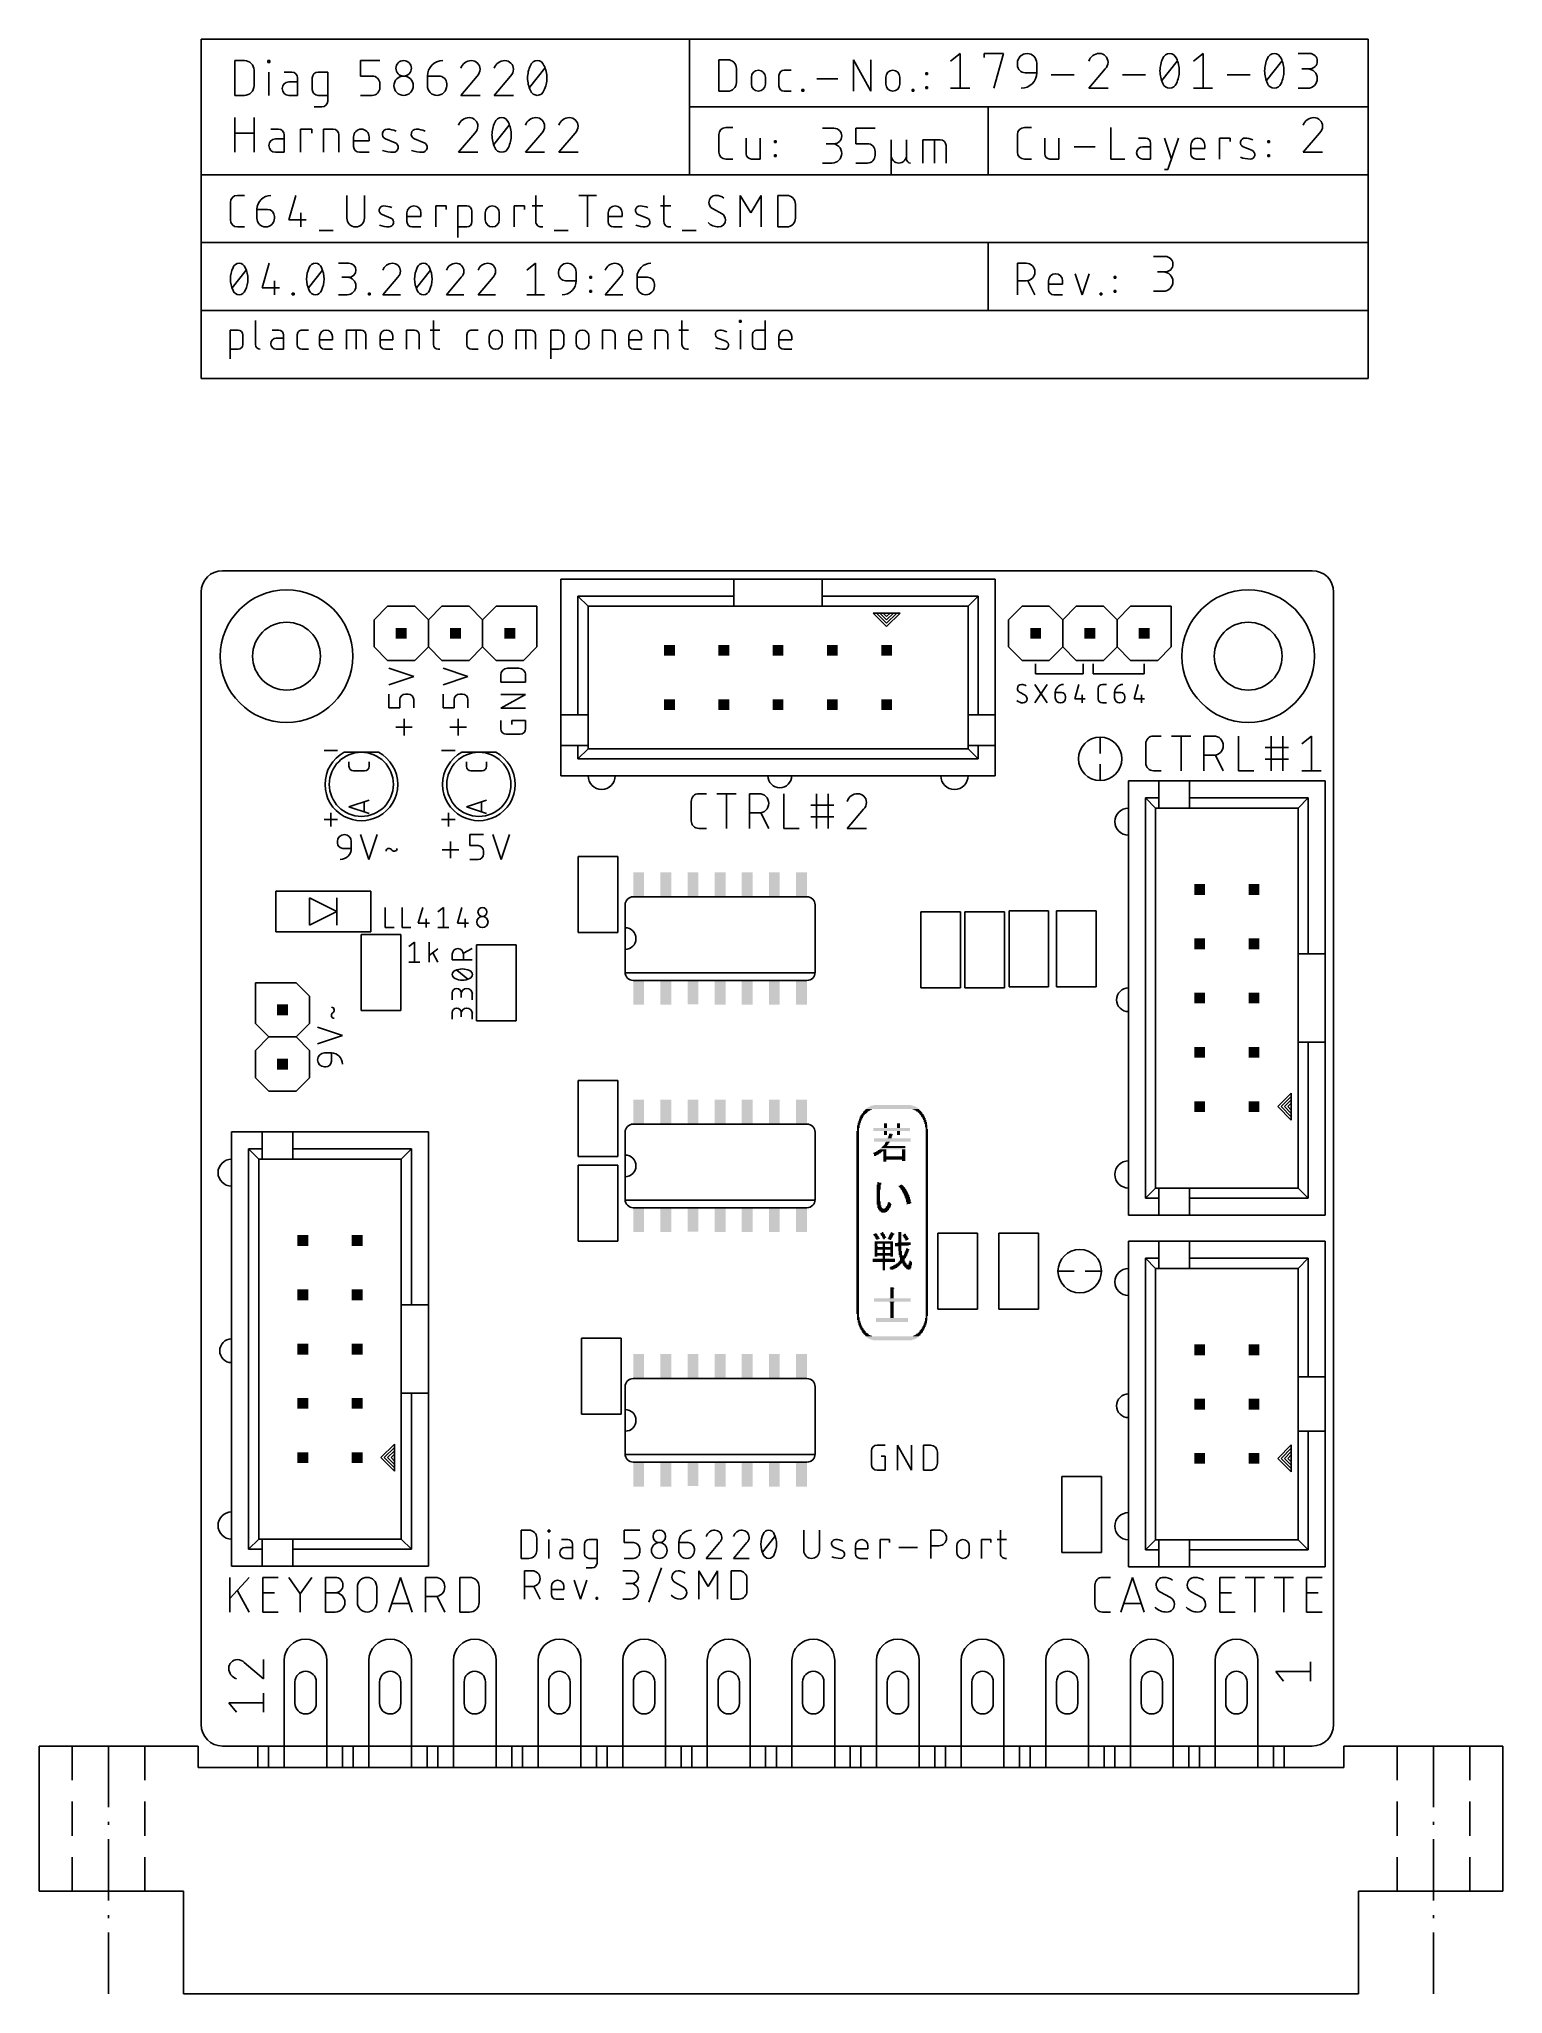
# Model space of a CAD drawing. Extents: x -7.6 to 60.9, y -11.6 to 79.9.
import ezdxf

# ---------------------------------------------------------------- set-up
doc = ezdxf.new("R2010")
doc.units = 0
for name, color, linetype in [('20', 30, 'CONTINUOUS'), ('21', 253, 'CONTINUOUS'), ('48', 213, 'CONTINUOUS'), ('51', 253, 'CONTINUOUS')]:
    doc.layers.add(name, color=color, linetype=linetype)

# ---------------------------------------------------------------- blocks, each defined once
blk = doc.blocks.new('RECT')
blk.add_solid([(-0.5, -0.5), (0.5, -0.5), (-0.5, 0.5), (0.5, 0.5)])

msp = doc.modelspace()

# ---------------------------------------------------------------- linework, layer by layer
at = {"layer": '20'}
for p, q in [((52, 55), (1, 55)), ((0, 1), (0, 54)), ((53, 1), (53, 54)), ((1, 0), (52, 0))]:
    msp.add_line(p, q, dxfattribs=at)
for centre, start, end in [((1, 54), 90, 180), ((52, 54), 0, 90), ((1, 1), 180, 270), ((52, 1), 270, 0)]:
    msp.add_arc(centre, 1, start, end, dxfattribs=at)
at = {"layer": '21'}
for p, q in [((1.3589, 64.9102), (1.3589, 66.2564)), ((1.3589, 66.2564), (1.7328, 66.2564)), ((1.9572, 66.032), (1.9572, 65.5833)), ((2.5485, 66.7051), (2.5485, 65.5833)), ((3.632, 66.2564), (3.3329, 66.2564)), ((3.8564, 65.8824), (3.5199, 65.8824)), ((3.8564, 65.3589), (3.8564, 66.032)), ((4.5006, 65.5833), (4.5006, 66.032)), ((4.725, 66.2564), (5.0241, 66.2564)), ((5.5481, 65.5833), (5.5481, 65.9572)), ((6.1464, 65.9572), (6.1464, 65.8076)), ((6.813, 65.3589), (6.813, 66.2564)), ((6.813, 66.2564), (7.4861, 66.2564)), ((7.2617, 65.3589), (7.2617, 66.2564)), ((7.7105, 66.032), (7.7105, 65.3589)), ((8.3771, 65.5833), (8.3771, 65.9572)), ((8.9754, 65.9572), (8.9754, 65.8076)), ((9.609, 65.3589), (9.609, 66.2564)), ((9.609, 66.2564), (9.983, 66.2564)), ((10.2074, 66.032), (10.2074, 65.3589)), ((10.7198, 66.2564), (11.1685, 66.2564)), ((10.8694, 66.7051), (10.8694, 65.5833)), ((12.44, 65.5833), (12.44, 66.032)), ((12.6643, 66.2564), (12.9635, 66.2564)), ((13.4875, 65.6581), (13.4875, 65.9572)), ((14.0858, 65.9572), (14.0858, 65.6581)), ((14.7524, 65.3589), (14.7524, 66.2564)), ((14.7524, 66.2564), (15.4255, 66.2564)), ((15.2011, 65.3589), (15.2011, 66.2564)), ((15.6498, 66.032), (15.6498, 65.3589)), ((16.3706, 64.9102), (16.3706, 66.2564)), ((16.3706, 66.2564), (16.7446, 66.2564)), ((16.969, 66.032), (16.969, 65.5833)), ((17.5484, 65.6581), (17.5484, 65.9572)), ((18.1467, 65.9572), (18.1467, 65.6581)), ((18.7804, 65.3589), (18.7804, 66.2564)), ((18.7804, 66.2564), (19.1543, 66.2564)), ((19.3787, 66.032), (19.3787, 65.3589)), ((20.0123, 65.5833), (20.0123, 65.9572)), ((20.6106, 65.9572), (20.6106, 65.8076)), ((21.2443, 65.3589), (21.2443, 66.2564)), ((21.2443, 66.2564), (21.6182, 66.2564)), ((21.8426, 66.032), (21.8426, 65.3589)), ((22.355, 66.2564), (22.8038, 66.2564)), ((22.5046, 66.7051), (22.5046, 65.5833)), ((24.5594, 65.7328), (24.1854, 65.8824)), ((25.2019, 66.6303), (25.2019, 66.7051)), ((25.2019, 66.7051), (25.2767, 66.7051)), ((25.2767, 66.6303), (25.2019, 66.6303)), ((25.2393, 65.3589), (25.2393, 66.2564)), ((25.2767, 66.7051), (25.2767, 66.6303)), ((25.7985, 65.5833), (25.7985, 66.032)), ((26.0229, 66.2564), (26.3968, 66.2564)), ((26.3968, 66.7051), (26.3968, 65.3589)), ((27.0391, 65.5833), (27.0391, 65.9572)), ((27.6374, 65.9572), (27.6374, 65.8076)), ((1.7328, 65.3589), (1.3589, 65.3589)), ((3.5199, 65.3589), (3.8564, 65.3589)), ((5.0241, 65.3589), (4.725, 65.3589)), ((6.1464, 65.8076), (5.5481, 65.8076)), ((6.1464, 65.3589), (5.7725, 65.3589)), ((8.9754, 65.8076), (8.3771, 65.8076)), ((8.9754, 65.3589), (8.6014, 65.3589)), ((11.0937, 65.3589), (11.1685, 65.3589)), ((12.9635, 65.3589), (12.6643, 65.3589)), ((16.7446, 65.3589), (16.3706, 65.3589)), ((20.6106, 65.8076), (20.0123, 65.8076)), ((20.6106, 65.3589), (20.2367, 65.3589)), ((22.729, 65.3589), (22.8038, 65.3589)), ((26.3968, 65.3589), (26.0229, 65.3589)), ((27.6374, 65.8076), (27.0391, 65.8076)), ((27.6374, 65.3589), (27.2635, 65.3589)), ((16.84, 48.2537), (16.84, 54.6038)), ((16.84, 54.6038), (24.9362, 54.6038)), ((24.9362, 54.6038), (29.0638, 54.6038)), ((24.9362, 53.81), (24.9362, 54.6038)), ((29.0638, 54.6038), (37.16, 54.6038)), ((29.0638, 53.81), (29.0638, 54.6038)), ((37.16, 54.6038), (37.16, 48.2537)), ((8.0962, 52.705), (8.7313, 53.34)), ((8.7313, 53.34), (10.0013, 53.34)), ((10.0013, 53.34), (10.6363, 52.705)), ((10.6363, 52.705), (11.2713, 53.34)), ((11.2713, 53.34), (12.5412, 53.34)), ((12.5412, 53.34), (13.1763, 52.705)), ((13.1763, 52.705), (13.8113, 53.34)), ((13.8113, 53.34), (15.0813, 53.34)), ((15.7163, 53.34), (15.0813, 53.34)), ((15.7163, 52.705), (15.7163, 53.34)), ((24.9362, 53.81), (17.6337, 53.81)), ((17.6337, 48.2537), (17.6337, 53.81)), ((18.11, 53.3338), (17.6337, 53.81)), ((18.11, 48.2537), (18.11, 53.3338)), ((18.11, 53.3338), (24.9362, 53.3338)), ((24.9362, 53.3338), (24.9362, 53.81)), ((24.9362, 53.3338), (29.0638, 53.3338)), ((29.0638, 53.3338), (29.0638, 53.81)), ((29.0638, 53.81), (36.3663, 53.81)), ((29.0638, 53.3338), (35.89, 53.3338)), ((36.3663, 53.81), (35.89, 53.3338)), ((35.89, 53.3338), (35.89, 48.2537)), ((36.3663, 48.2537), (36.3663, 53.81)), ((37.7825, 52.705), (38.4175, 53.34)), ((38.4175, 53.34), (39.6875, 53.34)), ((39.6875, 53.34), (40.3225, 52.705)), ((40.3225, 52.705), (40.9575, 53.34)), ((40.9575, 53.34), (42.2275, 53.34)), ((42.2275, 53.34), (42.8625, 52.705)), ((42.8625, 52.705), (43.4975, 53.34)), ((43.4975, 53.34), (44.7675, 53.34)), ((45.4025, 53.34), (44.7675, 53.34)), ((45.4025, 52.705), (45.4025, 53.34)), ((8.0962, 51.435), (8.0962, 52.705)), ((10.6363, 51.435), (10.6363, 52.705)), ((13.1763, 51.435), (13.1763, 52.705)), ((15.7163, 51.435), (15.7163, 52.705)), ((31.6038, 53.0162), (31.445, 53.0162)), ((31.445, 53.0162), (32.08, 52.3812)), ((31.7625, 53.0162), (31.6038, 53.0162)), ((31.6038, 53.0162), (32.08, 52.54)), ((31.9213, 53.0162), (31.7625, 53.0162)), ((31.7625, 53.0162), (32.08, 52.6987)), ((32.2388, 53.0162), (31.9213, 53.0162)), ((31.9213, 53.0162), (32.08, 52.8575)), ((32.08, 52.3812), (32.715, 53.0162)), ((32.08, 52.54), (32.5563, 53.0162)), ((32.08, 52.6987), (32.3975, 53.0162)), ((32.08, 52.8575), (32.2388, 53.0162)), ((32.3975, 53.0162), (32.2388, 53.0162)), ((32.5563, 53.0162), (32.3975, 53.0162)), ((32.715, 53.0162), (32.5563, 53.0162)), ((37.7825, 51.435), (37.7825, 52.705)), ((40.3225, 51.435), (40.3225, 52.705)), ((42.8625, 51.435), (42.8625, 52.705)), ((45.4025, 51.435), (45.4025, 52.705)), ((8.7313, 50.8), (8.0962, 51.435)), ((10.6363, 51.435), (10.0013, 50.8)), ((11.2713, 50.8), (10.6363, 51.435)), ((13.1763, 51.435), (12.5412, 50.8)), ((13.8113, 50.8), (13.1763, 51.435)), ((15.0813, 50.8), (15.7163, 51.435)), ((38.4175, 50.8), (37.7825, 51.435)), ((40.3225, 51.435), (39.6875, 50.8)), ((40.9575, 50.8), (40.3225, 51.435)), ((42.8625, 51.435), (42.2275, 50.8)), ((43.4975, 50.8), (42.8625, 51.435)), ((44.7675, 50.8), (45.4025, 51.435)), ((10.0013, 50.8), (8.7313, 50.8)), ((9.9505, 50.0422), (8.782, 50.4317)), ((12.5412, 50.8), (11.2713, 50.8)), ((12.4905, 50.0422), (11.3221, 50.4317)), ((15.0813, 50.8), (13.8113, 50.8)), ((14.3454, 50.4317), (14.8646, 50.4317)), ((39.6875, 50.8), (38.4175, 50.8)), ((39.0525, 50.165), (39.0525, 50.6412)), ((42.2275, 50.8), (40.9575, 50.8)), ((41.275, 50.6412), (41.275, 50.165)), ((41.7512, 50.6412), (41.7512, 50.165)), ((44.7675, 50.8), (43.4975, 50.8)), ((44.1325, 50.165), (44.1325, 50.6412)), ((8.782, 49.6528), (9.9505, 50.0422)), ((11.3221, 49.6528), (12.4905, 50.0422)), ((14.0208, 49.7826), (14.0208, 50.1071)), ((15.1892, 49.7826), (14.0208, 49.7826)), ((15.1892, 50.1071), (15.1892, 49.7826)), ((39.0121, 48.8125), (39.5879, 49.6761)), ((39.0121, 49.6761), (39.5879, 48.8125)), ((41.275, 50.165), (39.0525, 50.165)), ((41.0808, 49.6761), (40.8889, 49.0044)), ((41.7512, 50.165), (44.1325, 50.165)), ((41.9862, 49.0044), (41.9862, 49.4841)), ((42.1781, 49.6761), (42.37, 49.6761)), ((43.8583, 49.6761), (43.6664, 49.0044)), ((8.782, 48.5747), (8.782, 49.2238)), ((9.3013, 48.5747), (8.782, 48.5747)), ((9.3013, 48.9641), (9.3013, 48.5747)), ((9.6908, 49.2238), (9.561, 49.2238)), ((9.9505, 48.5747), (9.9505, 48.9641)), ((11.3221, 48.5747), (11.3221, 49.2238)), ((11.8413, 48.5747), (11.3221, 48.5747)), ((11.8413, 48.9641), (11.8413, 48.5747)), ((12.2308, 49.2238), (12.101, 49.2238)), ((12.4905, 48.5747), (12.4905, 48.9641)), ((14.0208, 48.5634), (15.1892, 49.2125)), ((15.1892, 49.2125), (14.0208, 49.2125)), ((15.1892, 48.5634), (14.0208, 48.5634)), ((38.56, 49.1723), (38.2961, 49.3162)), ((39.9745, 49.2922), (40.2624, 49.2922)), ((39.9745, 49.0523), (39.9745, 49.2922)), ((40.4543, 49.1003), (40.4543, 49.0523)), ((40.8889, 49.0044), (41.3687, 49.0044)), ((41.2248, 49.1963), (41.2248, 48.8125)), ((42.37, 48.8125), (42.1781, 48.8125)), ((42.752, 49.2922), (43.0399, 49.2922)), ((42.752, 49.0523), (42.752, 49.2922)), ((43.2318, 49.1003), (43.2318, 49.0523)), ((43.6664, 49.0044), (44.1462, 49.0044)), ((44.0023, 49.1963), (44.0023, 48.8125)), ((9.8855, 47.68), (9.1066, 47.68)), ((9.4961, 47.2906), (9.4961, 48.0695)), ((12.4255, 47.68), (11.6466, 47.68)), ((12.0361, 47.2906), (12.0361, 48.0695)), ((14.0208, 47.6038), (14.0208, 47.9933)), ((14.5401, 47.7986), (14.5401, 47.9933)), ((14.5401, 47.9933), (15.1892, 47.9933)), ((15.1892, 47.9933), (15.1892, 47.6038)), ((16.84, 46.825), (16.84, 48.2537)), ((17.6337, 48.2537), (16.84, 48.2537)), ((18.11, 48.2537), (17.6337, 48.2537)), ((18.11, 46.825), (18.11, 48.2537)), ((35.89, 48.2537), (35.89, 46.825)), ((35.89, 48.2537), (36.3663, 48.2537)), ((36.3663, 48.2537), (37.16, 48.2537)), ((37.16, 48.2537), (37.16, 46.825)), ((14.9296, 47.3442), (14.2804, 47.3442)), ((16.84, 45.3962), (16.84, 46.825)), ((17.6337, 46.825), (16.84, 46.825)), ((18.11, 46.825), (17.6337, 46.825)), ((17.6337, 46.825), (17.6337, 46.19)), ((18.11, 46.6662), (17.6337, 46.19)), ((18.11, 46.6662), (18.11, 46.825)), ((35.89, 46.6662), (18.11, 46.6662)), ((35.89, 46.825), (35.89, 46.6662)), ((35.89, 46.825), (36.3663, 46.825)), ((36.3663, 46.19), (35.89, 46.6662)), ((36.3663, 46.825), (37.16, 46.825)), ((36.3663, 46.19), (36.3663, 46.825)), ((37.16, 46.825), (37.16, 45.3962)), ((44.2087, 45.9987), (44.2087, 46.9018)), ((44.5699, 47.263), (44.9312, 47.263)), ((45.411, 47.263), (46.3142, 47.263)), ((45.8626, 45.6375), (45.8626, 47.263)), ((46.9312, 45.6375), (46.9312, 47.263)), ((46.9312, 47.263), (47.3828, 47.263)), ((48.5403, 47.263), (48.5403, 45.6375)), ((49.8017, 46.7212), (50.8854, 46.7212)), ((50.0726, 45.6375), (50.0726, 47.263)), ((50.6145, 45.6375), (50.6145, 47.263)), ((51.5072, 46.9018), (51.9588, 47.263)), ((51.9588, 47.263), (51.9588, 45.6375)), ((6.3887, 46.5875), (5.7538, 46.5875)), ((11.8887, 46.5875), (11.2538, 46.5875)), ((36.3663, 46.19), (17.6337, 46.19)), ((47.3828, 46.3599), (46.9312, 46.3599)), ((47.8343, 45.6375), (47.4731, 46.3599)), ((49.8017, 46.1793), (50.8854, 46.1793)), ((37.16, 45.3962), (16.84, 45.3962)), ((43.3962, 24.84), (43.3962, 45.16)), ((43.3962, 45.16), (44.825, 45.16)), ((44.9312, 45.6375), (44.5699, 45.6375)), ((44.825, 45.16), (46.2537, 45.16)), ((44.825, 44.3663), (44.825, 45.16)), ((46.2537, 45.16), (52.6038, 45.16)), ((46.2537, 44.3663), (46.2537, 45.16)), ((48.5403, 45.6375), (49.2628, 45.6375)), ((51.5072, 45.6375), (52.4103, 45.6375)), ((52.6038, 45.16), (52.6038, 37.0638)), ((22.9362, 43.2999), (22.9362, 44.2031)), ((23.2974, 44.5643), (23.6587, 44.5643)), ((24.1385, 44.5643), (25.0417, 44.5643)), ((24.5901, 42.9387), (24.5901, 44.5643)), ((25.6587, 42.9387), (25.6587, 44.5643)), ((25.6587, 44.5643), (26.1103, 44.5643)), ((27.2678, 44.5643), (27.2678, 42.9387)), ((28.5292, 44.0224), (29.6129, 44.0224)), ((28.8001, 42.9387), (28.8001, 44.5643)), ((29.342, 42.9387), (29.342, 44.5643)), ((44.19, 25.6337), (44.19, 44.3663)), ((44.825, 44.3663), (44.19, 44.3663)), ((44.6662, 43.89), (44.19, 44.3663)), ((44.825, 43.89), (44.825, 44.3663)), ((46.2537, 43.89), (46.2537, 44.3663)), ((46.2537, 44.3663), (51.81, 44.3663)), ((51.3338, 43.89), (51.81, 44.3663)), ((51.81, 37.0638), (51.81, 44.3663)), ((6.3887, 43.3538), (5.7538, 43.3538)), ((6.0713, 43.6713), (6.0713, 43.0363)), ((11.8887, 43.3538), (11.2538, 43.3538)), ((11.5713, 43.6713), (11.5713, 43.0363)), ((26.1103, 43.6612), (25.6587, 43.6612)), ((26.5618, 42.9387), (26.2006, 43.6612)), ((28.5292, 43.4806), (29.6129, 43.4806)), ((31.0024, 43.8418), (30.2347, 42.9387)), ((44.6662, 26.11), (44.6662, 43.89)), ((44.6662, 43.89), (44.825, 43.89)), ((44.825, 43.89), (46.2537, 43.89)), ((46.2537, 43.89), (51.3338, 43.89)), ((51.3338, 43.89), (51.3338, 37.0638)), ((6.3818, 42.2635), (6.3818, 42.3284)), ((7.0309, 42.3284), (7.0309, 42.0038)), ((7.4598, 42.653), (7.8493, 41.4845)), ((7.8493, 41.4845), (8.2388, 42.653)), ((11.6777, 41.5495), (11.6777, 42.3284)), ((12.5723, 42.1337), (12.5723, 42.653)), ((12.5723, 42.653), (13.2214, 42.653)), ((12.9618, 42.1337), (12.5723, 42.1337)), ((13.6504, 42.653), (14.0399, 41.4845)), ((14.0399, 41.4845), (14.4293, 42.653)), ((23.6587, 42.9387), (23.2974, 42.9387)), ((27.2678, 42.9387), (27.9903, 42.9387)), ((30.2347, 42.9387), (31.1378, 42.9387)), ((7.0309, 42.0038), (6.6414, 42.0038)), ((11.2882, 41.9389), (12.0671, 41.9389)), ((12.5723, 41.4845), (12.9618, 41.4845)), ((13.2214, 41.7442), (13.2214, 41.874)), ((17.6467, 38.0682), (17.6467, 41.6243)), ((17.6467, 41.6243), (19.5008, 41.6243)), ((19.5008, 41.6243), (19.5008, 38.0682)), ((7.9375, 40.005), (3.4925, 40.005)), ((3.4925, 40.005), (3.4925, 38.1)), ((5.08, 39.6875), (5.08, 38.4175)), ((6.35, 39.0525), (5.08, 39.6875)), ((6.35, 39.6875), (6.35, 38.4175)), ((7.9375, 38.1), (7.9375, 40.005)), ((19.8438, 39.3573), (19.8438, 36.2077)), ((28.3528, 39.7383), (20.2248, 39.7383)), ((28.7338, 36.2077), (28.7338, 39.3573)), ((5.08, 38.4175), (6.35, 39.0525)), ((8.6106, 39.2367), (8.6106, 38.2968)), ((9.4031, 39.2367), (9.4031, 38.2968)), ((10.3722, 39.2367), (10.1633, 38.5057)), ((10.1633, 38.5057), (10.6854, 38.5057)), ((10.5288, 38.7145), (10.5288, 38.2968)), ((11.0777, 39.0278), (11.3388, 39.2367)), ((11.3388, 39.2367), (11.3388, 38.2968)), ((12.201, 39.2367), (11.9921, 38.5057)), ((11.9921, 38.5057), (12.5142, 38.5057)), ((12.3576, 38.7145), (12.3576, 38.2968)), ((33.6804, 35.4808), (33.6804, 39.0368)), ((35.5346, 39.0368), (33.6804, 39.0368)), ((35.5346, 39.0368), (35.5346, 35.4808)), ((35.7442, 35.4808), (35.7442, 39.0368)), ((37.5984, 39.0368), (35.7442, 39.0368)), ((37.5984, 39.0368), (37.5984, 35.4808)), ((37.8079, 35.5282), (37.8079, 39.0843)), ((39.6621, 39.0843), (37.8079, 39.0843)), ((39.6621, 39.0843), (39.6621, 35.5282)), ((40.0304, 35.5282), (40.0304, 39.0843)), ((41.8846, 39.0843), (40.0304, 39.0843)), ((41.8846, 39.0843), (41.8846, 35.5282)), ((3.4925, 38.1), (7.9375, 38.1)), ((7.4867, 34.417), (7.4867, 37.973)), ((7.4867, 37.973), (9.3408, 37.973)), ((8.6106, 38.2968), (9.0283, 38.2968)), ((9.3408, 37.973), (9.3408, 34.417)), ((9.4031, 38.2968), (9.8208, 38.2968)), ((9.7218, 37.4086), (9.9829, 37.6174)), ((9.9829, 37.6174), (9.9829, 36.6776)), ((10.6685, 36.6776), (10.6685, 37.6174)), ((11.0777, 38.2968), (11.5998, 38.2968)), ((17.6467, 38.0682), (19.5008, 38.0682)), ((9.7218, 36.6776), (10.244, 36.6776)), ((11.0862, 37.3041), (10.6685, 36.9909)), ((11.0862, 36.6776), (10.8512, 37.1214)), ((11.7538, 36.79), (11.7538, 37.051)), ((12.6936, 36.79), (11.7538, 36.79)), ((12.6936, 37.3121), (12.276, 37.1032)), ((12.276, 37.051), (12.276, 36.79)), ((12.8841, 33.9408), (12.8841, 37.4967)), ((12.8841, 37.4967), (14.7384, 37.4967)), ((14.7384, 37.4967), (14.7384, 33.9408)), ((51.3338, 37.0638), (51.3338, 32.9362)), ((51.3338, 37.0638), (51.81, 37.0638)), ((51.81, 37.0638), (52.6038, 37.0638)), ((52.6038, 37.0638), (52.6038, 32.9362)), ((3.175, 35.7188), (2.54, 35.7188)), ((2.54, 35.7188), (2.54, 35.0838)), ((4.445, 35.7188), (3.175, 35.7188)), ((5.08, 35.0838), (4.445, 35.7188)), ((12.4848, 35.8916), (11.9627, 36.3093)), ((19.8438, 36.1823), (28.7338, 36.1823)), ((20.2248, 35.8267), (28.3528, 35.8267)), ((2.54, 33.8137), (2.54, 35.0838)), ((5.08, 35.0838), (5.08, 33.8137)), ((11.7538, 34.925), (11.7538, 35.2383)), ((12.1715, 35.2383), (12.1715, 35.0294)), ((12.6936, 34.925), (12.6936, 35.1861)), ((35.5346, 35.4808), (33.6804, 35.4808)), ((37.5984, 35.4808), (35.7442, 35.4808)), ((39.6621, 35.5282), (37.8079, 35.5282)), ((41.8846, 35.5282), (40.0304, 35.5282)), ((7.4867, 34.417), (9.3408, 34.417)), ((11.7538, 34.0106), (11.7538, 34.3239)), ((12.1715, 34.3239), (12.1715, 34.115)), ((12.6936, 34.0106), (12.6936, 34.2717)), ((12.8841, 33.9408), (14.7384, 33.9408)), ((3.175, 33.1788), (2.54, 33.8137)), ((2.54, 32.5438), (3.175, 33.1788)), ((4.445, 33.1788), (3.175, 33.1788)), ((5.08, 33.8137), (4.445, 33.1788)), ((4.445, 33.1788), (5.08, 32.5438)), ((6.6167, 33.2493), (5.4483, 33.6388)), ((5.4483, 32.8598), (6.6167, 33.2493)), ((51.3338, 32.9362), (51.3338, 26.11)), ((51.3338, 32.9362), (51.81, 32.9362)), ((51.81, 32.9362), (52.6038, 32.9362)), ((51.81, 32.9362), (51.81, 25.6337)), ((52.6038, 32.9362), (52.6038, 24.84)), ((2.54, 31.2738), (2.54, 32.5438)), ((5.08, 32.5438), (5.08, 31.2738)), ((5.7729, 32.4309), (6.0974, 32.4309)), ((6.0974, 32.4309), (6.0974, 32.0414)), ((3.175, 30.6388), (2.54, 31.2738)), ((5.08, 31.2738), (4.445, 30.6388)), ((5.8378, 31.7818), (5.7729, 31.7818)), ((17.6467, 27.5907), (17.6467, 31.1468)), ((17.6467, 31.1468), (19.5008, 31.1468)), ((19.5008, 31.1468), (19.5008, 27.5907)), ((4.445, 30.6388), (3.175, 30.6388)), ((51.0162, 30.555), (50.3812, 29.92)), ((51.0162, 30.3962), (50.54, 29.92)), ((51.0162, 30.2375), (50.6987, 29.92)), ((51.0162, 30.3962), (51.0162, 30.555)), ((51.0162, 30.2375), (51.0162, 30.3962)), ((51.0162, 30.0787), (51.0162, 30.2375)), ((50.3812, 29.92), (51.0162, 29.285)), ((50.54, 29.92), (51.0162, 29.4437)), ((50.6987, 29.92), (51.0162, 29.6025)), ((51.0162, 30.0787), (50.8575, 29.92)), ((50.8575, 29.92), (51.0162, 29.7612)), ((51.0162, 29.7612), (51.0162, 30.0787)), ((51.0162, 29.6025), (51.0162, 29.7612)), ((51.0162, 29.4437), (51.0162, 29.6025)), ((51.0162, 29.285), (51.0162, 29.4437)), ((1.4287, 8.4138), (1.4287, 28.7338)), ((1.4287, 28.7338), (2.8575, 28.7338)), ((2.8575, 28.7338), (4.2862, 28.7338)), ((2.8575, 27.9401), (2.8575, 28.7338)), ((4.2862, 28.7338), (10.6363, 28.7338)), ((4.2862, 27.9401), (4.2862, 28.7338)), ((10.6363, 28.7338), (10.6363, 20.6376)), ((19.8438, 28.7211), (19.8438, 25.5715)), ((28.3528, 29.1021), (20.2248, 29.1021)), ((28.7338, 25.5715), (28.7338, 28.7211)), ((2.2225, 9.2074), (2.2225, 27.9401)), ((2.8575, 27.9401), (2.2225, 27.9401)), ((2.6987, 27.4638), (2.2225, 27.9401)), ((2.6987, 9.6837), (2.6987, 27.4638)), ((2.6987, 27.4638), (2.8575, 27.4638)), ((2.8575, 27.4638), (2.8575, 27.9401)), ((2.8575, 27.4638), (4.2862, 27.4638)), ((4.2862, 27.4638), (4.2862, 27.9401)), ((4.2862, 27.9401), (9.8425, 27.9401)), ((4.2862, 27.4638), (9.3663, 27.4638)), ((9.3663, 27.4638), (9.8425, 27.9401)), ((9.3663, 27.4638), (9.3663, 20.6376)), ((9.8425, 20.6376), (9.8425, 27.9401)), ((17.6467, 27.5907), (19.5008, 27.5907)), ((17.6467, 23.622), (17.6467, 27.178)), ((17.6467, 27.178), (19.5008, 27.178)), ((19.5008, 27.178), (19.5008, 23.622)), ((44.19, 25.6337), (44.6662, 26.11)), ((44.19, 25.6337), (44.825, 25.6337)), ((44.825, 26.11), (44.6662, 26.11)), ((46.2537, 26.11), (44.825, 26.11)), ((44.825, 26.11), (44.825, 25.6337)), ((44.825, 25.6337), (44.825, 24.84)), ((51.3338, 26.11), (46.2537, 26.11)), ((46.2537, 26.11), (46.2537, 25.6337)), ((46.2537, 25.6337), (46.2537, 24.84)), ((46.2537, 25.6337), (51.81, 25.6337)), ((51.81, 25.6337), (51.3338, 26.11)), ((19.8438, 25.5461), (28.7338, 25.5461)), ((20.2248, 25.1905), (28.3528, 25.1905)), ((44.825, 24.84), (43.3962, 24.84)), ((46.2537, 24.84), (44.825, 24.84)), ((52.6038, 24.84), (46.2537, 24.84)), ((34.4742, 20.447), (34.4742, 24.003)), ((36.3284, 24.003), (34.4742, 24.003)), ((36.3284, 24.003), (36.3284, 20.447)), ((37.3317, 20.447), (37.3317, 24.003)), ((39.1859, 24.003), (37.3317, 24.003)), ((39.1859, 24.003), (39.1859, 20.447)), ((17.6467, 23.622), (19.5008, 23.622)), ((43.3962, 8.38), (43.3962, 23.62)), ((43.3962, 23.62), (44.825, 23.62)), ((44.825, 23.62), (46.2537, 23.62)), ((44.825, 22.8263), (44.825, 23.62)), ((46.2537, 23.62), (52.6038, 23.62)), ((46.2537, 22.8263), (46.2537, 23.62)), ((52.6038, 23.62), (52.6038, 17.27)), ((44.19, 9.1737), (44.19, 22.8263)), ((44.825, 22.8263), (44.19, 22.8263)), ((44.6662, 22.35), (44.19, 22.8263)), ((44.6662, 9.65), (44.6662, 22.35)), ((44.6662, 22.35), (44.825, 22.35)), ((44.825, 22.35), (44.825, 22.8263)), ((44.825, 22.35), (46.2537, 22.35)), ((46.2537, 22.35), (46.2537, 22.8263)), ((46.2537, 22.8263), (51.81, 22.8263)), ((46.2537, 22.35), (51.3338, 22.35)), ((51.3338, 22.35), (51.81, 22.8263)), ((51.3338, 22.35), (51.3338, 17.27)), ((51.81, 17.27), (51.81, 22.8263)), ((9.3663, 20.6376), (9.3663, 16.5099)), ((9.3663, 20.6376), (9.8425, 20.6376)), ((9.8425, 20.6376), (10.6363, 20.6376)), ((10.6363, 20.6376), (10.6363, 16.5099)), ((36.3284, 20.447), (34.4742, 20.447)), ((39.1859, 20.447), (37.3317, 20.447)), ((17.8054, 15.5258), (17.8054, 19.0817)), ((17.8054, 19.0817), (19.6596, 19.0817)), ((19.6596, 19.0817), (19.6596, 15.5258)), ((9.3663, 16.5099), (9.3663, 9.6837)), ((9.3663, 16.5099), (9.8425, 16.5099)), ((9.8425, 16.5099), (10.6363, 16.5099)), ((9.8425, 16.5099), (9.8425, 9.2074)), ((10.6363, 16.5099), (10.6363, 8.4138)), ((19.8438, 16.8148), (19.8438, 13.6652)), ((28.3528, 17.1958), (20.2248, 17.1958)), ((28.7338, 13.6652), (28.7338, 16.8148)), ((51.3338, 17.27), (51.3338, 14.73)), ((51.3338, 17.27), (51.81, 17.27)), ((51.81, 17.27), (52.6038, 17.27)), ((52.6038, 17.27), (52.6038, 14.73)), ((17.8054, 15.5258), (19.6596, 15.5258)), ((51.3338, 14.73), (51.3338, 9.65)), ((51.3338, 14.73), (51.81, 14.73)), ((51.81, 14.73), (52.6038, 14.73)), ((51.81, 14.73), (51.81, 9.1737)), ((52.6038, 14.73), (52.6038, 8.38)), ((9.0487, 14.1288), (8.4137, 13.4938)), ((9.0487, 13.97), (8.5725, 13.4938)), ((9.0487, 13.8113), (8.7312, 13.4938)), ((9.0487, 13.97), (9.0487, 14.1288)), ((9.0487, 13.8113), (9.0487, 13.97)), ((9.0487, 13.6524), (9.0487, 13.8113)), ((31.3708, 13.1679), (31.3708, 13.8171)), ((31.6304, 14.0767), (32.0199, 14.0767)), ((32.59, 12.9083), (32.59, 14.0767)), ((32.59, 14.0767), (33.2391, 12.9083)), ((33.2391, 12.9083), (33.2391, 14.0767)), ((33.8092, 12.9083), (33.8092, 14.0767)), ((33.8092, 14.0767), (34.1337, 14.0767)), ((34.4583, 13.7521), (34.4583, 13.2329)), ((51.0162, 14.095), (50.3812, 13.46)), ((51.0162, 13.9362), (50.54, 13.46)), ((51.0162, 13.7775), (50.6987, 13.46)), ((51.0162, 13.9362), (51.0162, 14.095)), ((51.0162, 13.7775), (51.0162, 13.9362)), ((51.0162, 13.6187), (51.0162, 13.7775)), ((8.4137, 13.4938), (9.0487, 12.8588)), ((8.5725, 13.4938), (9.0487, 13.0175)), ((8.7312, 13.4938), (9.0487, 13.1763)), ((9.0487, 13.6524), (8.89, 13.4938)), ((8.89, 13.4938), (9.0487, 13.335)), ((9.0487, 13.335), (9.0487, 13.6524)), ((9.0487, 13.1763), (9.0487, 13.335)), ((9.0487, 13.0175), (9.0487, 13.1763)), ((9.0487, 12.8588), (9.0487, 13.0175)), ((19.8438, 13.6398), (28.7338, 13.6398)), ((20.2248, 13.2842), (28.3528, 13.2842)), ((32.0199, 12.9083), (31.6304, 12.9083)), ((31.8252, 13.5574), (32.0199, 13.5574)), ((32.0199, 13.5574), (32.0199, 12.9083)), ((34.1337, 12.9083), (33.8092, 12.9083)), ((50.3812, 13.46), (51.0162, 12.825)), ((50.54, 13.46), (51.0162, 12.9837)), ((50.6987, 13.46), (51.0162, 13.1425)), ((51.0162, 13.6187), (50.8575, 13.46)), ((50.8575, 13.46), (51.0162, 13.3012)), ((51.0162, 13.3012), (51.0162, 13.6187)), ((51.0162, 13.1425), (51.0162, 13.3012)), ((51.0162, 12.9837), (51.0162, 13.1425)), ((51.0162, 12.825), (51.0162, 12.9837)), ((40.2741, 9.062), (40.2741, 12.618)), ((42.1284, 12.618), (40.2741, 12.618)), ((42.1284, 12.618), (42.1284, 9.062)), ((14.9733, 8.782), (14.9733, 10.1029)), ((14.9733, 10.1029), (15.3402, 10.1029)), ((16.2423, 10.0295), (16.2423, 10.1029)), ((16.2423, 10.1029), (16.3157, 10.1029)), ((16.3157, 10.1029), (16.3157, 10.0295)), ((19.7952, 9.5158), (19.7952, 10.1029)), ((19.7952, 10.1029), (20.529, 10.1029)), ((28.2016, 10.1029), (28.2016, 9.1489)), ((28.9354, 9.1489), (28.9354, 10.1029)), ((34.1509, 8.782), (34.1509, 10.1029)), ((34.1509, 10.1029), (34.5178, 10.1029)), ((37.4037, 10.1029), (37.4037, 9.0022)), ((2.2225, 9.2074), (2.6987, 9.6837)), ((2.2225, 9.2074), (2.8575, 9.2074)), ((2.8575, 9.6837), (2.6987, 9.6837)), ((4.2862, 9.6837), (2.8575, 9.6837)), ((2.8575, 9.6837), (2.8575, 9.2074)), ((2.8575, 9.2074), (2.8575, 8.4138)), ((9.3663, 9.6837), (4.2862, 9.6837)), ((4.2862, 9.6837), (4.2862, 9.2074)), ((4.2862, 9.2074), (4.2862, 8.4138)), ((4.2862, 9.2074), (9.8425, 9.2074)), ((9.8425, 9.2074), (9.3663, 9.6837)), ((15.7071, 9.736), (15.7071, 9.1489)), ((16.3157, 10.0295), (16.2423, 10.0295)), ((16.279, 8.782), (16.279, 9.6626)), ((17.1569, 9.6626), (16.8634, 9.6626)), ((17.377, 9.2957), (17.0468, 9.2957)), ((17.377, 8.782), (17.377, 9.4425)), ((17.9421, 9.0022), (17.9421, 9.4425)), ((18.1623, 9.6626), (18.5291, 9.6626)), ((18.5291, 9.6626), (18.5291, 8.5619)), ((20.2355, 9.5158), (19.7952, 9.5158)), ((20.529, 9.0756), (20.529, 9.2223)), ((22.3555, 9.5158), (22.7958, 9.5158)), ((22.3555, 9.1489), (22.3555, 9.5158)), ((23.0893, 9.2223), (23.0893, 9.1489)), ((24.2594, 9.5158), (23.6357, 8.782)), ((25.5396, 9.5158), (24.9159, 8.782)), ((26.2694, 9.0756), (26.8564, 9.8093)), ((29.9894, 9.1489), (29.6225, 9.2957)), ((30.6219, 9.0022), (30.6219, 9.3691)), ((31.2089, 9.2223), (30.6219, 9.2223)), ((31.2089, 9.3691), (31.2089, 9.2223)), ((31.7811, 8.782), (31.7811, 9.6626)), ((31.7811, 9.6626), (32.2214, 9.6626)), ((32.2214, 9.6626), (32.2214, 9.5158)), ((32.6514, 9.2957), (33.532, 9.2957)), ((34.5178, 9.3691), (34.1509, 9.3691)), ((35.3585, 9.0756), (35.3585, 9.3691)), ((35.9455, 9.3691), (35.9455, 9.0756)), ((36.5177, 8.782), (36.5177, 9.6626)), ((36.5177, 9.6626), (36.958, 9.6626)), ((36.958, 9.6626), (36.958, 9.5158)), ((37.257, 9.6626), (37.6973, 9.6626)), ((44.19, 9.1737), (44.6662, 9.65)), ((44.19, 9.1737), (44.825, 9.1737)), ((44.825, 9.65), (44.6662, 9.65)), ((46.2537, 9.65), (44.825, 9.65)), ((44.825, 9.65), (44.825, 9.1737)), ((44.825, 9.1737), (44.825, 8.38)), ((51.3338, 9.65), (46.2537, 9.65)), ((46.2537, 9.65), (46.2537, 9.1737)), ((46.2537, 9.1737), (46.2537, 8.38)), ((46.2537, 9.1737), (51.81, 9.1737)), ((51.81, 9.1737), (51.3338, 9.65)), ((2.8575, 8.4138), (1.4287, 8.4138)), ((4.2862, 8.4138), (2.8575, 8.4138)), ((10.6363, 8.4138), (4.2862, 8.4138)), ((15.3402, 8.782), (14.9733, 8.782)), ((17.0468, 8.782), (17.377, 8.782)), ((18.309, 8.3418), (18.0155, 8.3418)), ((18.5291, 8.782), (18.1623, 8.782)), ((19.7952, 8.782), (20.2355, 8.782)), ((20.9583, 6.7303), (21.5454, 8.3446)), ((23.6357, 8.782), (24.3695, 8.782)), ((24.9159, 8.782), (25.6496, 8.782)), ((31.2089, 8.782), (30.8421, 8.782)), ((37.6239, 8.782), (37.6973, 8.782)), ((42.1284, 9.062), (40.2741, 9.062)), ((44.825, 8.38), (43.3962, 8.38)), ((46.2537, 8.38), (44.825, 8.38)), ((52.6038, 8.38), (46.2537, 8.38)), ((1.3462, 6.2675), (1.3462, 7.8931)), ((2.2493, 7.8931), (1.3462, 6.8996)), ((2.8912, 6.2675), (2.8912, 7.8931)), ((2.8912, 7.8931), (3.6137, 7.8931)), ((4.1005, 7.8931), (4.6424, 7.1254)), ((4.6424, 7.1254), (5.1843, 7.8931)), ((5.8272, 6.2675), (5.8272, 7.8931)), ((5.8272, 7.8931), (6.2787, 7.8931)), ((7.3171, 6.719), (7.3171, 7.4415)), ((8.2202, 7.4415), (8.2202, 6.719)), ((8.7899, 6.2675), (9.3318, 7.8931)), ((9.3318, 7.8931), (9.8736, 6.2675)), ((10.5046, 6.2675), (10.5046, 7.8931)), ((10.5046, 7.8931), (10.9561, 7.8931)), ((12.1107, 6.2675), (12.1107, 7.8931)), ((12.1107, 7.8931), (12.5622, 7.8931)), ((13.0138, 7.4415), (13.0138, 6.719)), ((15.1321, 6.8771), (15.1321, 8.1979)), ((15.1321, 8.1979), (15.4989, 8.1979)), ((15.4989, 7.4641), (15.1321, 7.4641)), ((15.8658, 6.8771), (15.5723, 7.4641)), ((16.3924, 7.0972), (16.3924, 7.4641)), ((16.9795, 7.4641), (16.9795, 7.3173)), ((17.4592, 7.7576), (17.7527, 6.8771)), ((17.7527, 6.8771), (18.0463, 7.7576)), ((19.7328, 8.1979), (20.1731, 8.1979)), ((20.1731, 7.6108), (19.8796, 7.6108)), ((22.5815, 7.4274), (22.1779, 7.6475)), ((23.2866, 6.8771), (23.2866, 8.1979)), ((23.2866, 8.1979), (23.7268, 7.4641)), ((23.7268, 7.4641), (24.1671, 8.1979)), ((24.1671, 8.1979), (24.1671, 6.8771)), ((24.8108, 6.8771), (24.8108, 8.1979)), ((24.8108, 8.1979), (25.1777, 8.1979)), ((25.5446, 7.831), (25.5446, 7.2439)), ((41.8274, 6.6287), (41.8274, 7.5318)), ((42.1887, 7.8931), (42.5499, 7.8931)), ((43.0437, 6.2675), (43.5856, 7.8931)), ((43.5856, 7.8931), (44.1274, 6.2675)), ((47.67, 6.2675), (47.67, 7.8931)), ((47.67, 7.8931), (48.3925, 7.8931)), ((48.8655, 7.8931), (49.7686, 7.8931)), ((49.317, 6.2675), (49.317, 7.8931)), ((50.2202, 7.8931), (51.1233, 7.8931)), ((50.6717, 6.2675), (50.6717, 7.8931)), ((51.7342, 6.2675), (51.7342, 7.8931)), ((51.7342, 7.8931), (52.4567, 7.8931)), ((2.2493, 6.2675), (1.7074, 7.2609)), ((2.8912, 7.1706), (3.4331, 7.1706)), ((4.6424, 6.2675), (4.6424, 7.1254)), ((5.8272, 7.1706), (6.2787, 7.1706)), ((9.7382, 6.6739), (8.9254, 6.6739)), ((10.9561, 6.9899), (10.5046, 6.9899)), ((11.4077, 6.2675), (11.0465, 6.9899)), ((16.9795, 7.3173), (16.3924, 7.3173)), ((16.9795, 6.8771), (16.6126, 6.8771)), ((18.4842, 6.8771), (18.4842, 6.9504)), ((18.4842, 6.9504), (18.5575, 6.9504)), ((18.5575, 6.8771), (18.4842, 6.8771)), ((18.5575, 6.9504), (18.5575, 6.8771)), ((19.7328, 6.8771), (20.0997, 6.8771)), ((25.1777, 6.8771), (24.8108, 6.8771)), ((43.992, 6.6739), (43.1792, 6.6739)), ((45.3675, 6.9448), (44.8708, 7.2157)), ((46.8264, 6.9448), (46.3297, 7.2157)), ((47.67, 7.1706), (48.2119, 7.1706)), ((51.7342, 7.1706), (52.276, 7.1706)), ((3.6137, 6.2675), (2.8912, 6.2675)), ((6.2787, 6.2675), (5.8272, 6.2675)), ((12.5622, 6.2675), (12.1107, 6.2675)), ((42.5499, 6.2675), (42.1887, 6.2675)), ((48.3925, 6.2675), (47.67, 6.2675)), ((52.4567, 6.2675), (51.7342, 6.2675)), ((2.0207, 3.907), (2.9238, 3.1393)), ((2.9238, 3.1393), (2.9238, 4.0424)), ((51.9238, 3.0287), (51.9238, 3.9318)), ((50.6594, 3.0287), (50.2982, 3.4803)), ((50.2982, 3.4803), (51.9238, 3.4803)), ((1.6594, 1.5762), (1.2982, 2.0278)), ((1.2982, 2.0278), (2.9238, 2.0278)), ((2.9238, 1.5762), (2.9238, 2.4793)), ((-7.58, 0), (-7.58, -6.8)), ((-6.03, 0), (-7.58, 0)), ((-4.33, 0), (-6.03, 0)), ((-6.03, -1.6), (-6.03, 0)), ((-2.63, 0), (-4.33, 0)), ((-4.33, 0), (-4.33, -2.8667)), ((-0.13, 0), (-2.63, 0)), ((-2.63, -1.6), (-2.63, 0)), ((-0.13, -1), (-0.13, 0)), ((3.16, 0), (2.66, 0)), ((2.66, 0), (2.66, -1)), ((3.16, -1), (3.16, 0)), ((3.89, 0.1), (3.89, -1)), ((5.89, 0.1), (5.89, -1)), ((7.12, 0), (6.62, 0)), ((6.62, 0), (6.62, -1)), ((7.12, -1), (7.12, 0)), ((7.85, 0.1), (7.85, -1)), ((9.85, 0.1), (9.85, -1)), ((11.08, 0), (10.58, 0)), ((10.58, 0), (10.58, -1)), ((11.08, -1), (11.08, 0)), ((11.81, 0.1), (11.81, -1)), ((13.81, 0.1), (13.81, -1)), ((15.04, 0), (14.54, 0)), ((14.54, 0), (14.54, -1)), ((15.04, -1), (15.04, 0)), ((15.77, 0.1), (15.77, -1)), ((17.77, 0.1), (17.77, -1)), ((19, 0), (18.5, 0)), ((18.5, 0), (18.5, -1)), ((19, -1), (19, 0)), ((19.73, 0.1), (19.73, -1)), ((21.73, 0.1), (21.73, -1)), ((22.96, 0), (22.46, 0)), ((22.46, 0), (22.46, -1)), ((22.96, -1), (22.96, 0)), ((23.69, 0.1), (23.69, -1)), ((25.69, 0.1), (25.69, -1)), ((26.92, 0), (26.42, 0)), ((26.42, 0), (26.42, -1)), ((26.92, -1), (26.92, 0)), ((27.65, 0.1), (27.65, -1)), ((29.65, 0.1), (29.65, -1)), ((30.88, 0), (30.38, 0)), ((30.38, 0), (30.38, -1)), ((30.88, -1), (30.88, 0)), ((31.61, 0.1), (31.61, -1)), ((33.61, 0.1), (33.61, -1)), ((34.84, 0), (34.34, 0)), ((34.34, 0), (34.34, -1)), ((34.84, -1), (34.84, 0)), ((35.57, 0.1), (35.57, -1)), ((37.57, 0.1), (37.57, -1)), ((38.8, 0), (38.3, 0)), ((38.3, 0), (38.3, -1)), ((38.8, -1), (38.8, 0)), ((39.53, 0.1), (39.53, -1)), ((41.53, 0.1), (41.53, -1)), ((42.76, 0), (42.26, 0)), ((42.26, 0), (42.26, -1)), ((42.76, -1), (42.76, 0)), ((43.49, 0.1), (43.49, -1)), ((45.49, 0.1), (45.49, -1)), ((46.72, 0), (46.22, 0)), ((46.22, 0), (46.22, -1)), ((46.72, -1), (46.72, 0)), ((47.45, 0.1), (47.45, -1)), ((49.45, 0.1), (49.45, -1)), ((50.68, 0), (50.18, 0)), ((50.18, 0), (50.18, -1)), ((50.68, -1), (50.68, 0)), ((55.97, 0), (53.47, 0)), ((53.47, 0), (53.47, -1)), ((57.67, 0), (55.97, 0)), ((55.97, -1.6), (55.97, 0)), ((59.37, 0), (57.67, 0)), ((57.67, -2.8667), (57.67, 0)), ((60.92, 0), (59.37, 0)), ((59.37, -1.6), (59.37, 0)), ((60.92, 0), (60.92, -6.8)), ((53.47, -1), (-0.13, -1)), ((-6.03, -4.2), (-6.03, -2.6)), ((-2.63, -4.2), (-2.63, -2.6)), ((55.97, -4.2), (55.97, -2.6)), ((59.37, -4.2), (59.37, -2.6)), ((-4.33, -3.548), (-4.33, -3.6853)), ((57.67, -3.6853), (57.67, -3.548)), ((-4.33, -4.3667), (-4.33, -7.2333)), ((57.67, -7.2333), (57.67, -4.3667)), ((-6.03, -6.8), (-6.03, -5.2)), ((-2.63, -6.8), (-2.63, -5.2)), ((55.97, -6.8), (55.97, -5.2)), ((59.37, -6.8), (59.37, -5.2)), ((-6.03, -6.8), (-7.58, -6.8)), ((-2.63, -6.8), (-6.03, -6.8)), ((-0.83, -6.8), (-2.63, -6.8)), ((-0.83, -11.6), (-0.83, -6.8)), ((55.97, -6.8), (54.17, -6.8)), ((54.17, -6.8), (54.17, -11.6)), ((59.37, -6.8), (55.97, -6.8)), ((60.92, -6.8), (59.37, -6.8)), ((-4.33, -7.9147), (-4.33, -8.052)), ((57.67, -8.052), (57.67, -7.9147)), ((-4.33, -8.7333), (-4.33, -11.6)), ((57.67, -11.6), (57.67, -8.7333)), ((54.17, -11.6), (-0.83, -11.6))]:
    msp.add_line(p, q, dxfattribs=at)
for centre, radius in [((4, 51), 3.1), ((49, 51), 3.1), ((4, 51), 1.5875), ((49, 51), 1.5875), ((42.0688, 46.1962), 1.016), ((41.1163, 22.225), 1.016)]:
    msp.add_circle(centre, radius, dxfattribs=at)
for centre, radius, start, end in [((1.7328, 66.032), 0.2244, 0, 90), ((3.5199, 65.6207), 0.2618, 90, 270), ((3.632, 66.032), 0.2244, 0, 90), ((4.725, 66.032), 0.2244, 89.9992, 180), ((5.8473, 65.9572), 0.2992, 0, 180), ((7.4861, 66.032), 0.2244, 0, 90), ((8.6762, 65.9572), 0.2992, 0, 180), ((9.983, 66.032), 0.2244, 0, 90), ((12.6643, 66.032), 0.2244, 89.9992, 180), ((13.7866, 65.9572), 0.2992, 0, 180), ((15.4255, 66.032), 0.2244, 0, 90), ((16.7446, 66.032), 0.2244, 0, 90), ((17.8475, 65.9572), 0.2992, 0, 180), ((19.1543, 66.032), 0.2244, 0, 90), ((20.3115, 65.9572), 0.2992, 0, 180), ((21.6182, 66.032), 0.2244, 0, 90), ((24.2574, 66.0625), 0.1939, 89.181, 248.1986), ((24.2481, 65.4071), 0.8493, 65.7609, 89.181), ((26.0229, 66.032), 0.2244, 89.9992, 180), ((27.3382, 65.9572), 0.2992, 0, 180), ((1.7328, 65.5833), 0.2244, 270.0008, 0), ((2.7729, 65.5833), 0.2244, 180, 270), ((4.725, 65.5833), 0.2244, 180, 270), ((5.7725, 65.5833), 0.2244, 180, 270), ((8.6014, 65.5833), 0.2244, 180, 270), ((11.0937, 65.5833), 0.2244, 180, 270), ((12.6643, 65.5833), 0.2244, 180, 270), ((13.7866, 65.6581), 0.2992, 180, 0), ((16.7446, 65.5833), 0.2244, 270.0008, 0), ((17.8475, 65.6581), 0.2992, 180, 0), ((20.2367, 65.5833), 0.2244, 180, 270), ((22.729, 65.5833), 0.2244, 180, 270), ((24.5027, 66.6272), 1.2684, 250.2096, 269.181), ((24.4874, 65.5528), 0.1939, 269.181, 68.1986), ((26.0229, 65.5833), 0.2244, 180, 270), ((27.2635, 65.5833), 0.2244, 180, 270), ((14.3454, 50.1071), 0.3246, 90, 180), ((14.8646, 50.1071), 0.3246, 359.9994, 90), ((38.3921, 49.4841), 0.1919, 90, 180), ((38.3951, 49.4841), 0.1949, 180.0001, 239.4892), ((38.3921, 49.3162), 0.3598, 53.1291, 90), ((40.3583, 49.2922), 0.3838, 90.0005, 180), ((42.1781, 49.4841), 0.1919, 90.0009, 180), ((43.1358, 49.2922), 0.3838, 90.0005, 180), ((9.561, 48.9641), 0.2596, 90, 180), ((9.6908, 48.9641), 0.2596, 0, 90), ((12.101, 48.9641), 0.2596, 90, 180), ((12.2308, 48.9641), 0.2596, 0, 90), ((38.4641, 49.2179), 0.4054, 224.7597, 270.0007), ((38.4641, 49.0044), 0.1919, 270.0009, 360), ((38.4611, 49.0044), 0.1949, 359.9997, 59.4889), ((40.2144, 49.0523), 0.2399, 180, 0), ((40.2624, 49.1003), 0.1919, 0, 90), ((42.1781, 49.0044), 0.1919, 180, 270), ((42.9919, 49.0523), 0.2399, 180, 0), ((43.0399, 49.1003), 0.1919, 0, 90), ((14.2804, 47.6038), 0.2596, 180.0014, 270), ((14.9296, 47.6038), 0.2596, 270, 0), ((44.5699, 46.9018), 0.3612, 90.0005, 180), ((47.3828, 46.8115), 0.4516, 270, 90), ((7.5, 45), 1.7, 118.0725, 241.9275), ((7.5, 45), 1.7, 118.0725, 241.9275), ((7.5, 45), 1.7, 298.0725, 61.9275), ((7.5, 45), 1.7, 298.0725, 61.9275), ((13, 45), 1.7, 118.0725, 241.9275), ((13, 45), 1.7, 118.0725, 241.9275), ((13, 45), 1.7, 298.0725, 61.9275), ((13, 45), 1.7, 298.0725, 61.9275), ((44.5699, 45.9987), 0.3612, 180, 270), ((18.745, 45.3962), 0.635, 180, 0), ((27.0794, 45.3962), 0.5556, 180, 0), ((35.255, 45.3962), 0.635, 180, 0), ((23.2974, 44.2031), 0.3612, 90.0005, 180), ((26.1103, 44.1127), 0.4516, 270, 90), ((30.7314, 44.0422), 0.5221, 90.0001, 162.0549), ((30.7314, 44.1579), 0.4064, 0, 90), ((30.7013, 44.1579), 0.4365, 313.6036, 359.9997), ((23.2974, 43.2999), 0.3612, 180, 270), ((43.3962, 43.255), 0.635, 90, 270), ((6.7063, 42.3284), 0.3246, 0, 180), ((6.6414, 42.2635), 0.2596, 180, 270), ((12.9618, 41.874), 0.2596, 0, 90), ((6.5116, 42.0038), 0.5193, 270, 0), ((8.7863, 41.874), 0.1298, 89.9986, 180), ((8.7863, 41.8416), 0.1623, 36.8699, 89.9989), ((9.0459, 42.0363), 0.1623, 216.8697, 270.0013), ((9.0459, 42.0038), 0.1298, 270.0014, 0), ((12.9618, 41.7442), 0.2596, 270, 0), ((20.2248, 39.3573), 0.381, 90, 180), ((28.3528, 39.3573), 0.381, 0, 90), ((13.1676, 38.5579), 0.2611, 0, 180), ((13.1676, 38.5579), 0.2611, 180, 0), ((13.1676, 39.0278), 0.2088, 0, 180), ((13.1676, 39.0278), 0.2088, 180, 0), ((19.8438, 37.7825), 0.508, 270, 90), ((12.0149, 37.051), 0.2611, 0, 180), ((11.947, 36.1004), 0.1932, 108.9238, 180.0003), ((11.947, 36.1004), 0.1932, 179.9999, 251.076), ((12.2238, 35.587), 0.7745, 90.0001, 115.9888), ((12.2238, 36.6139), 0.7745, 244.0112, 269.9999), ((12.2238, 35.587), 0.7745, 64.0113, 90), ((12.2238, 36.6139), 0.7745, 270, 295.9887), ((12.5005, 36.1004), 0.1932, 360, 71.0747), ((12.5005, 36.1004), 0.1932, 288.9255, 359.9999), ((20.2248, 36.2077), 0.381, 180, 270), ((28.3528, 36.2077), 0.381, 270, 0), ((11.9627, 35.2383), 0.2088, 0, 180), ((12.4326, 35.1861), 0.2611, 0, 180), ((43.3962, 34.9207), 0.5556, 90, 270), ((6.0974, 34.4459), 0.1298, 0.0041, 89.9959), ((6.2597, 34.1863), 0.1623, 126.8684, 180.0004), ((6.2272, 34.1863), 0.1298, 180, 270), ((6.065, 34.4459), 0.1623, 306.8684, 0.0049), ((11.9627, 34.3239), 0.2088, 0, 180), ((12.4326, 34.2717), 0.2611, 0, 180), ((5.7729, 32.1063), 0.3246, 90, 270), ((5.8378, 32.0414), 0.2596, 270, 0), ((6.0974, 31.9116), 0.5193, 0, 90), ((20.2248, 28.7211), 0.381, 90, 180), ((28.3528, 28.7211), 0.381, 0, 90), ((1.4287, 26.8288), 0.635, 90, 270), ((19.8438, 27.1463), 0.508, 270, 90), ((43.3962, 26.745), 0.635, 90, 270), ((20.2248, 25.5715), 0.381, 180, 270), ((28.3528, 25.5715), 0.381, 270, 0), ((43.3962, 21.715), 0.635, 90, 270), ((1.4287, 18.4944), 0.5556, 90, 270), ((20.2248, 16.8148), 0.381, 90, 180), ((28.3528, 16.8148), 0.381, 0, 90), ((43.3962, 15.9207), 0.5556, 90, 270), ((19.8438, 15.24), 0.508, 270, 90), ((31.6304, 13.8171), 0.2596, 90.0007, 180), ((34.1337, 13.7521), 0.3246, 0, 90), ((20.2248, 13.6652), 0.381, 180, 270), ((28.3528, 13.6652), 0.381, 270, 0), ((31.6304, 13.1679), 0.2596, 180, 270), ((34.1337, 13.2329), 0.3246, 269.9994, 0), ((1.4287, 10.3187), 0.635, 90, 270), ((15.3402, 9.736), 0.3669, 0, 90), ((21.4423, 9.8093), 0.2935, 0, 180), ((22.9426, 9.5158), 0.587, 90.0003, 180), ((24.0393, 9.6786), 0.4242, 89.9999, 162.0555), ((24.0393, 9.7727), 0.3302, 0, 90), ((25.3194, 9.6786), 0.4242, 89.9999, 162.0555), ((25.3194, 9.7727), 0.3302, 0, 90), ((26.5629, 9.8314), 0.2715, 90.0001, 161.0754), ((26.5629, 9.8314), 0.2715, 18.9239, 89.9999), ((34.5178, 9.736), 0.3669, 270, 90), ((43.3962, 10.285), 0.635, 90, 270), ((15.3402, 9.1489), 0.3669, 270, 0), ((17.0468, 9.0389), 0.2568, 90, 270), ((17.1569, 9.4425), 0.2201, 0, 90), ((18.1623, 9.4425), 0.2201, 90, 180), ((20.2355, 9.2223), 0.2935, 0, 90), ((21.4423, 9.1489), 0.3669, 0, 180), ((21.4423, 9.1489), 0.3669, 180, 0), ((21.4423, 9.8093), 0.2935, 180, 0), ((22.7224, 9.1489), 0.3669, 180, 0), ((22.7958, 9.2223), 0.2935, 0, 90), ((24.0148, 9.7727), 0.3547, 313.6037, 360), ((25.295, 9.7727), 0.3547, 313.6037, 360), ((27.2844, 9.4425), 1.0884, 154.0108, 180.0001), ((27.2845, 9.4425), 1.0884, 180, 205.989), ((25.8414, 9.4425), 1.0884, 359.9999, 25.9892), ((25.8413, 9.4425), 1.0885, 334.011, 360), ((28.5685, 9.1489), 0.3669, 180, 0), ((29.6932, 9.4723), 0.1903, 89.1812, 248.1987), ((29.684, 8.8294), 0.8333, 65.7611, 89.1812), ((29.9188, 8.9723), 0.1903, 269.1812, 68.1987), ((30.9154, 9.3691), 0.2935, 0, 180), ((35.652, 9.3691), 0.2935, 0, 180), ((18.1623, 9.0022), 0.2201, 180, 270), ((18.309, 8.5619), 0.2201, 270.0008, 0), ((20.2355, 9.0756), 0.2935, 270, 0.0006), ((26.5629, 9.0536), 0.2715, 198.925, 269.9998), ((26.5629, 9.0535), 0.2715, 269.9999, 341.0753), ((29.9338, 10.0264), 1.2445, 250.2099, 269.1812), ((30.8421, 9.0022), 0.2201, 180, 270), ((35.652, 9.0756), 0.2935, 180, 0), ((37.6239, 9.0022), 0.2201, 180, 270.0008), ((6.2787, 7.5318), 0.3612, 270, 90), ((7.7686, 7.4415), 0.4516, 0, 180), ((10.9561, 7.4415), 0.4516, 270, 90), ((12.5622, 7.4415), 0.4516, 0, 90), ((15.4989, 7.831), 0.3669, 270, 90), ((16.6859, 7.4641), 0.2935, 0, 180), ((20.0997, 7.2439), 0.3669, 270, 90), ((20.1731, 7.9043), 0.2935, 270, 90), ((22.3246, 7.9043), 0.2935, 90, 180), ((22.3292, 7.9043), 0.2981, 180, 239.4894), ((22.3246, 7.6475), 0.5503, 53.1295, 90), ((22.4301, 7.1706), 0.2981, 359.9998, 59.4892), ((25.1777, 7.831), 0.3669, 0, 90), ((42.1887, 7.5318), 0.3612, 90.0005, 180), ((45.0514, 7.5318), 0.3612, 89.9995, 180), ((45.0571, 7.5318), 0.3669, 179.9998, 239.49), ((45.0514, 7.2157), 0.6773, 53.1301, 89.9995), ((46.5103, 7.5318), 0.3612, 89.9995, 180), ((46.516, 7.5318), 0.3669, 179.9998, 239.49), ((46.5103, 7.2157), 0.6773, 53.1301, 89.9995), ((6.2787, 6.719), 0.4516, 270, 90), ((7.7686, 6.719), 0.4516, 180, 0), ((12.5622, 6.719), 0.4516, 269.9996, 0), ((16.6126, 7.0972), 0.2201, 180, 270), ((22.4347, 7.4971), 0.62, 224.7598, 270.0005), ((22.4347, 7.1706), 0.2935, 270.0006, 0), ((25.1777, 7.2439), 0.3669, 270, 0), ((42.1887, 6.6287), 0.3612, 180, 270), ((45.1869, 7.0306), 0.7631, 224.7608, 269.9999), ((45.1869, 6.6287), 0.3612, 270, 0), ((45.1812, 6.6287), 0.3669, 0, 59.4898), ((46.6458, 7.0306), 0.7631, 224.7608, 269.9999), ((46.6458, 6.6287), 0.3612, 270, 0), ((46.6402, 6.6287), 0.3669, 0, 59.4898), ((1.7046, 3.636), 0.4064, 90, 180), ((1.7046, 3.6059), 0.4365, 43.6033, 90), ((1.8203, 3.636), 0.5221, 180.0001, 252.0552)]:
    msp.add_arc(centre, radius, start, end, dxfattribs=at)
at = {"layer": '48'}
for p, q in [((22.86, 79.875), (0, 79.875)), ((0, 79.875), (0, 73.525)), ((54.61, 79.875), (22.86, 79.875)), ((22.86, 79.875), (22.86, 76.7)), ((54.61, 76.7), (54.61, 79.875)), ((1.5762, 77.2432), (1.5762, 78.8688)), ((1.5762, 78.8688), (2.0278, 78.8688)), ((3.1289, 78.7785), (3.1289, 78.8688)), ((3.1289, 78.8688), (3.2192, 78.8688)), ((3.2192, 78.7785), (3.1289, 78.7785)), ((3.2192, 78.8688), (3.2192, 78.7785)), ((7.464, 78.1463), (7.464, 78.8688)), ((7.464, 78.8688), (8.3671, 78.8688)), ((24.2316, 77.4366), (24.2316, 78.9098)), ((24.2316, 78.9098), (24.6408, 78.9098)), ((30.5248, 77.4366), (30.5248, 78.9098)), ((30.5248, 78.9098), (31.3432, 77.4366)), ((31.3432, 77.4366), (31.3432, 78.9098)), ((35.0762, 78.8406), (35.5278, 79.2018)), ((35.5278, 79.2018), (35.5278, 77.5762)), ((36.6393, 79.0212), (36.6393, 79.2018)), ((36.6393, 79.2018), (37.5424, 79.2018)), ((37.5424, 79.2018), (37.0909, 77.5762)), ((38.2024, 78.6599), (38.2024, 78.7502)), ((39.1056, 78.7502), (39.1056, 78.2987)), ((44.9621, 77.9374), (45.6846, 78.8406)), ((46.4349, 78.8406), (46.8864, 79.2018)), ((46.8864, 79.2018), (46.8864, 77.5762)), ((49.8599, 77.9374), (50.5823, 78.8406)), ((51.3327, 79.2018), (51.8745, 79.2018)), ((2.4793, 78.4172), (2.4793, 77.6948)), ((3.174, 77.2432), (3.174, 78.3269)), ((4.247, 78.3269), (3.8858, 78.3269)), ((4.5179, 77.8754), (4.1115, 77.8754)), ((4.5179, 77.2432), (4.5179, 78.056)), ((5.2023, 77.5141), (5.2023, 78.056)), ((5.4732, 78.3269), (5.9247, 78.3269)), ((5.9247, 78.3269), (5.9247, 76.9723)), ((8.0058, 78.1463), (7.464, 78.1463)), ((8.3671, 77.6044), (8.3671, 77.7851)), ((10.5902, 78.1463), (11.1321, 78.1463)), ((10.5902, 77.6948), (10.5902, 78.1463)), ((11.4933, 77.7851), (11.4933, 77.6948)), ((12.921, 78.1463), (12.1533, 77.2432)), ((14.4841, 78.1463), (13.7164, 77.2432)), ((15.3699, 77.6044), (16.0924, 78.5076)), ((25.05, 78.5006), (25.05, 77.8458)), ((25.7505, 77.764), (25.7505, 78.0914)), ((26.4052, 78.0914), (26.4052, 77.764)), ((27.041, 77.6821), (27.041, 78.1732)), ((27.2865, 78.4187), (27.6139, 78.4187)), ((28.8077, 78.0095), (29.7898, 78.0095)), ((32.0436, 77.764), (32.0436, 78.0914)), ((32.6984, 78.0914), (32.6984, 77.764)), ((33.9158, 78.2141), (33.9158, 78.296)), ((33.9158, 78.296), (33.9976, 78.296)), ((33.9976, 78.2141), (33.9158, 78.2141)), ((33.9976, 78.296), (33.9976, 78.2141)), ((39.1056, 78.2987), (38.5637, 78.2987)), ((39.7795, 78.2084), (40.8632, 78.2084)), ((42.3047, 78.4793), (41.5371, 77.5762)), ((43.1141, 78.2084), (44.1979, 78.2084)), ((48.0119, 78.2084), (49.0956, 78.2084)), ((51.8745, 78.4793), (51.5133, 78.4793)), ((2.0278, 77.2432), (1.5762, 77.2432)), ((4.1115, 77.2432), (4.5179, 77.2432)), ((5.9247, 77.2432), (5.4732, 77.2432)), ((7.464, 77.2432), (8.0058, 77.2432)), ((12.1533, 77.2432), (13.0564, 77.2432)), ((13.7164, 77.2432), (14.6196, 77.2432)), ((24.6408, 77.4366), (24.2316, 77.4366)), ((27.6139, 77.4366), (27.2865, 77.4366)), ((28.1181, 77.4366), (28.1181, 77.5184)), ((28.1181, 77.5184), (28.2, 77.5184)), ((28.2, 77.4366), (28.1181, 77.4366)), ((28.2, 77.5184), (28.2, 77.4366)), ((33.2716, 77.4366), (33.2716, 77.5184)), ((33.2716, 77.5184), (33.3534, 77.5184)), ((33.3534, 77.4366), (33.2716, 77.4366)), ((33.3534, 77.5184), (33.3534, 77.4366)), ((33.9158, 77.5594), (33.9158, 77.6412)), ((33.9158, 77.6412), (33.9976, 77.6412)), ((33.9976, 77.5594), (33.9158, 77.5594)), ((33.9976, 77.6412), (33.9976, 77.5594)), ((35.0762, 77.5762), (35.9793, 77.5762)), ((41.5371, 77.5762), (42.4402, 77.5762)), ((46.4349, 77.5762), (47.338, 77.5762)), ((51.3327, 77.5762), (51.7842, 77.5762)), ((1.5762, 74.5762), (1.5762, 76.2018)), ((2.4793, 76.2018), (2.4793, 74.5762)), ((5.6538, 76.7013), (5.2926, 76.7013)), ((22.86, 76.7), (22.86, 73.525)), ((22.86, 76.7), (36.83, 76.7)), ((36.83, 76.7), (54.61, 76.7)), ((36.83, 76.7), (36.83, 73.525)), ((54.61, 73.525), (54.61, 76.7)), ((1.5762, 75.4793), (2.4793, 75.4793)), ((3.6218, 75.6599), (3.2605, 75.6599)), ((3.8927, 75.2084), (3.4863, 75.2084)), ((3.8927, 74.5762), (3.8927, 75.389)), ((4.6449, 74.5762), (4.6449, 75.6599)), ((4.6449, 75.6599), (5.1868, 75.6599)), ((5.1868, 75.6599), (5.1868, 75.4793)), ((5.7306, 74.5762), (5.7306, 75.6599)), ((5.7306, 75.6599), (6.1822, 75.6599)), ((6.4531, 75.389), (6.4531, 74.5762)), ((7.1374, 74.8471), (7.1374, 75.2987)), ((7.8599, 75.1181), (7.1374, 75.1181)), ((7.8599, 75.2987), (7.8599, 75.1181)), ((9.0792, 75.0278), (8.6276, 75.2084)), ((10.4339, 75.0278), (9.9823, 75.2084)), ((12.8168, 75.4793), (12.0491, 74.5762)), ((13.7025, 74.9374), (14.425, 75.8406)), ((15.943, 75.4793), (15.1754, 74.5762)), ((17.5061, 75.4793), (16.7385, 74.5762)), ((24.2316, 74.589), (24.2316, 75.4074)), ((24.559, 75.7348), (24.8864, 75.7348)), ((25.5077, 75.2437), (25.5077, 74.5071)), ((26.1624, 74.2616), (26.1624, 75.2437)), ((26.8347, 75.0391), (26.8347, 75.121)), ((26.8347, 75.121), (26.9166, 75.121)), ((26.9166, 75.0391), (26.8347, 75.0391)), ((26.9166, 75.121), (26.9166, 75.0391)), ((29.0762, 75.7018), (29.6181, 75.7018)), ((30.6393, 74.9793), (30.6393, 75.7018)), ((30.6393, 75.7018), (31.5424, 75.7018)), ((32.2919, 73.5343), (32.2919, 75.1599)), ((33.0143, 75.1599), (33.0143, 74.4374)), ((33.7795, 74.0762), (33.7795, 75.1599)), ((33.7795, 75.1599), (34.5923, 75.1599)), ((34.3213, 74.0762), (34.3213, 75.1599)), ((38.2016, 74.589), (38.2016, 75.4074)), ((38.529, 75.7348), (38.8564, 75.7348)), ((39.4777, 75.2437), (39.4777, 74.5071)), ((40.1324, 74.2616), (40.1324, 75.2437)), ((42.5708, 75.7348), (42.5708, 74.2616)), ((44.1889, 75.2437), (43.8615, 75.2437)), ((45.0771, 75.2437), (45.4045, 74.2616)), ((45.2408, 73.7705), (45.7319, 75.2437)), ((47.6643, 74.2616), (47.6643, 75.2437)), ((47.6643, 75.2437), (48.1553, 75.2437)), ((48.1553, 75.2437), (48.1553, 75.08)), ((49.9224, 75.0391), (49.9224, 75.121)), ((49.9224, 75.121), (50.0043, 75.121)), ((50.0043, 75.0391), (49.9224, 75.0391)), ((50.0043, 75.121), (50.0043, 75.0391)), ((52.3438, 75.4793), (51.5762, 74.5762)), ((3.4863, 74.5762), (3.8927, 74.5762)), ((7.8599, 74.5762), (7.4084, 74.5762)), ((12.0491, 74.5762), (12.9522, 74.5762)), ((15.1754, 74.5762), (16.0785, 74.5762)), ((16.7385, 74.5762), (17.6416, 74.5762)), ((24.8864, 74.2616), (24.559, 74.2616)), ((25.7532, 74.2616), (26.1624, 74.2616)), ((26.8347, 74.3844), (26.8347, 74.4662)), ((26.8347, 74.4662), (26.9166, 74.4662)), ((26.9166, 74.3844), (26.8347, 74.3844)), ((26.9166, 74.4662), (26.9166, 74.3844)), ((29.6181, 74.9793), (29.2568, 74.9793)), ((31.1812, 74.9793), (30.6393, 74.9793)), ((31.5424, 74.4374), (31.5424, 74.6181)), ((33.0143, 74.4374), (33.0143, 74.2568)), ((34.8632, 74.889), (34.8632, 74.0762)), ((38.8564, 74.2616), (38.529, 74.2616)), ((39.7232, 74.2616), (40.1324, 74.2616)), ((40.8501, 74.8345), (41.8322, 74.8345)), ((42.5708, 74.2616), (43.2256, 74.2616)), ((44.4344, 74.8345), (44.0661, 74.8345)), ((44.0661, 74.2616), (44.4344, 74.2616)), ((44.4344, 74.2616), (44.4344, 74.9982)), ((46.3159, 74.5071), (46.3159, 74.9164)), ((46.9707, 74.7527), (46.3159, 74.7527)), ((46.9707, 74.2616), (46.5615, 74.2616)), ((46.9707, 74.9164), (46.9707, 74.7527)), ((49.1769, 74.6708), (48.7677, 74.8345)), ((49.9224, 74.3844), (49.9224, 74.4662)), ((49.9224, 74.4662), (50.0043, 74.4662)), ((50.0043, 74.3844), (49.9224, 74.3844)), ((50.0043, 74.4662), (50.0043, 74.3844)), ((51.5762, 74.5762), (52.4793, 74.5762)), ((0, 73.525), (0, 70.35)), ((0, 73.525), (22.86, 73.525)), ((22.86, 73.525), (36.83, 73.525)), ((29.0762, 74.0762), (29.5278, 74.0762)), ((30.6393, 74.0762), (31.1812, 74.0762)), ((36.83, 73.525), (54.61, 73.525)), ((45.0771, 73.7705), (45.2408, 73.7705)), ((54.61, 70.35), (54.61, 73.525)), ((1.699, 72.5598), (2.0264, 72.5598)), ((4.4293, 72.5598), (4.102, 71.414)), ((6.8274, 72.5598), (6.8274, 71.4958)), ((7.6458, 71.4958), (7.6458, 72.5598)), ((15.6635, 72.5598), (15.6635, 71.3321)), ((17.6794, 72.5598), (18.4978, 72.5598)), ((18.0886, 71.0866), (18.0886, 72.5598)), ((21.6593, 72.5598), (21.6593, 71.3321)), ((25.2286, 71.0866), (25.2286, 72.5598)), ((25.2286, 72.5598), (25.7197, 71.7414)), ((25.7197, 71.7414), (26.2108, 72.5598)), ((26.2108, 72.5598), (26.2108, 71.0866)), ((26.9953, 71.0866), (26.9953, 72.5598)), ((26.9953, 72.5598), (27.4045, 72.5598)), ((1.3716, 71.414), (1.3716, 72.2324)), ((2.6154, 71.905), (3.1064, 71.905)), ((2.6154, 71.4958), (2.6154, 71.905)), ((3.4338, 71.5777), (3.4338, 71.4958)), ((4.102, 71.414), (4.9204, 71.414)), ((4.6749, 71.7414), (4.6749, 71.0866)), ((8.8782, 71.4958), (8.469, 71.6595)), ((9.6346, 71.3321), (9.6346, 71.7414)), ((10.2893, 71.5777), (9.6346, 71.5777)), ((10.2893, 71.7414), (10.2893, 71.5777)), ((10.9829, 71.0866), (10.9829, 72.0687)), ((10.9829, 72.0687), (11.474, 72.0687)), ((11.474, 72.0687), (11.474, 71.905)), ((12.0222, 70.5955), (12.0222, 72.0687)), ((12.0222, 72.0687), (12.4314, 72.0687)), ((12.6769, 71.8232), (12.6769, 71.3321)), ((13.3015, 71.414), (13.3015, 71.7414)), ((13.9562, 71.7414), (13.9562, 71.414)), ((14.6498, 71.0866), (14.6498, 72.0687)), ((14.6498, 72.0687), (15.1409, 72.0687)), ((15.1409, 72.0687), (15.1409, 71.905)), ((15.4998, 72.0687), (15.9908, 72.0687)), ((19.0496, 71.3321), (19.0496, 71.7414)), ((19.7043, 71.5777), (19.0496, 71.5777)), ((19.7043, 71.7414), (19.7043, 71.5777)), ((20.8699, 71.4958), (20.4607, 71.6595)), ((21.4956, 72.0687), (21.9867, 72.0687)), ((24.3795, 71.7004), (23.9294, 71.946)), ((27.8137, 72.1506), (27.8137, 71.4958)), ((2.0264, 71.0866), (1.699, 71.0866)), ((5.5217, 70.9229), (6.1765, 70.9229)), ((10.2893, 71.0866), (9.8801, 71.0866)), ((12.4314, 71.0866), (12.0222, 71.0866)), ((15.909, 71.0866), (15.9908, 71.0866)), ((16.5224, 70.9229), (17.1771, 70.9229)), ((19.7043, 71.0866), (19.2951, 71.0866)), ((21.9048, 71.0866), (21.9867, 71.0866)), ((22.5183, 70.9229), (23.173, 70.9229)), ((27.4045, 71.0866), (26.9953, 71.0866)), ((0, 70.35), (0, 67.175)), ((0, 70.35), (36.83, 70.35)), ((36.83, 70.35), (54.61, 70.35)), ((36.83, 70.35), (36.83, 67.175)), ((44.5762, 69.7018), (45.1181, 69.7018)), ((54.61, 67.175), (54.61, 70.35)), ((1.4534, 68.239), (2.1082, 69.0574)), ((3.1856, 69.3848), (2.8582, 68.239)), ((5.0212, 68.239), (5.676, 69.0574)), ((6.426, 69.3848), (6.917, 69.3848)), ((6.917, 68.73), (6.5896, 68.73)), ((9.2028, 68.73), (8.5072, 67.9116)), ((10.0756, 68.239), (10.7303, 69.0574)), ((12.176, 68.73), (11.4803, 67.9116)), ((13.6626, 68.73), (12.9669, 67.9116)), ((15.2463, 69.0574), (15.6555, 69.3848)), ((15.6555, 69.3848), (15.6555, 67.9116)), ((16.7329, 68.8937), (16.7329, 68.9756)), ((17.5513, 68.9756), (17.5513, 68.5664)), ((18.1913, 68.6891), (18.1913, 68.771)), ((18.1913, 68.771), (18.2732, 68.771)), ((18.2732, 68.6891), (18.1913, 68.6891)), ((18.2732, 68.771), (18.2732, 68.6891)), ((19.6088, 68.73), (18.9132, 67.9116)), ((20.3997, 68.73), (20.8908, 68.73)), ((20.3997, 68.3208), (20.3997, 68.73)), ((38.2016, 67.9116), (38.2016, 69.3848)), ((38.2016, 69.3848), (38.6108, 69.3848)), ((40.8984, 68.8937), (41.2258, 67.9116)), ((41.2258, 67.9116), (41.5532, 68.8937)), ((42.721, 68.6891), (42.721, 68.771)), ((42.721, 68.771), (42.8028, 68.771)), ((42.8028, 68.6891), (42.721, 68.6891)), ((42.8028, 68.771), (42.8028, 68.6891)), ((45.1181, 68.9793), (44.7568, 68.9793)), ((2.8582, 68.239), (3.6766, 68.239)), ((3.4311, 68.5664), (3.4311, 67.9116)), ((4.2671, 67.9116), (4.2671, 67.9934)), ((4.2671, 67.9934), (4.3489, 67.9934)), ((4.3489, 67.9116), (4.2671, 67.9116)), ((4.3489, 67.9934), (4.3489, 67.9116)), ((6.426, 67.9116), (6.8352, 67.9116)), ((7.8349, 67.9116), (7.8349, 67.9934)), ((7.8349, 67.9934), (7.9167, 67.9934)), ((7.9167, 67.9116), (7.8349, 67.9116)), ((7.9167, 67.9934), (7.9167, 67.9116)), ((8.5072, 67.9116), (9.3256, 67.9116)), ((11.4803, 67.9116), (12.2987, 67.9116)), ((12.9669, 67.9116), (13.7853, 67.9116)), ((15.2463, 67.9116), (16.0647, 67.9116)), ((17.5513, 68.5664), (17.0602, 68.5664)), ((18.1913, 68.0344), (18.1913, 68.1162)), ((18.1913, 68.1162), (18.2732, 68.1162)), ((18.2732, 68.0344), (18.1913, 68.0344)), ((18.2732, 68.1162), (18.2732, 68.0344)), ((18.9132, 67.9116), (19.7316, 67.9116)), ((21.2182, 68.4027), (21.2182, 68.3208)), ((38.6108, 68.5664), (38.2016, 68.5664)), ((39.02, 67.9116), (38.6927, 68.5664)), ((39.6596, 68.1571), (39.6596, 68.5664)), ((40.3143, 68.4027), (39.6596, 68.4027)), ((40.3143, 67.9116), (39.9051, 67.9116)), ((40.3143, 68.5664), (40.3143, 68.4027)), ((42.0768, 67.9116), (42.0768, 67.9934)), ((42.0768, 67.9934), (42.1586, 67.9934)), ((42.1586, 67.9116), (42.0768, 67.9116)), ((42.1586, 67.9934), (42.1586, 67.9116)), ((42.721, 68.0344), (42.721, 68.1162)), ((42.721, 68.1162), (42.8028, 68.1162)), ((42.8028, 68.0344), (42.721, 68.0344)), ((42.8028, 68.1162), (42.8028, 68.0344)), ((44.5762, 68.0762), (45.0278, 68.0762)), ((0, 67.175), (0, 64)), ((0, 67.175), (36.83, 67.175)), ((36.83, 67.175), (54.61, 67.175)), ((54.61, 64), (54.61, 67.175)), ((0, 64), (54.61, 64))]:
    msp.add_line(p, q, dxfattribs=at)
for centre, radius, start, end in [((2.0278, 78.4172), 0.4516, 0, 90), ((9.4786, 78.5076), 0.3612, 0, 180), ((11.3127, 78.1463), 0.7225, 90.0002, 180), ((12.65, 78.3467), 0.5221, 90.0001, 162.0549), ((12.65, 78.4624), 0.4064, 0, 90), ((14.2132, 78.3467), 0.5221, 90.0001, 162.0549), ((14.2132, 78.4624), 0.4064, 0, 90), ((15.7311, 78.5346), 0.3342, 90.0001, 161.0756), ((15.7311, 78.5346), 0.3342, 18.9248, 90), ((24.6408, 78.5006), 0.4092, 359.9996, 90), ((38.654, 78.7502), 0.4516, 0, 180), ((42.0338, 78.6797), 0.5221, 90.0001, 162.0549), ((42.0338, 78.7954), 0.4064, 0, 90), ((42.0037, 78.7954), 0.4365, 313.6036, 359.9997), ((46.2114, 78.389), 1.3396, 154.0109, 180.0001), ((45.3233, 78.8676), 0.3342, 90.0001, 161.0756), ((45.3233, 78.8676), 0.3342, 18.9248, 90), ((44.4353, 78.389), 1.3396, 360, 25.9891), ((51.1092, 78.389), 1.3396, 154.0109, 180.0001), ((50.2211, 78.8676), 0.3342, 90.0001, 161.0756), ((50.2211, 78.8676), 0.3342, 18.9248, 90), ((49.333, 78.389), 1.3396, 360, 25.9891), ((51.8745, 78.8406), 0.3612, 270, 90), ((4.1115, 77.5593), 0.3161, 90, 270), ((4.247, 78.056), 0.2709, 0, 90), ((5.4732, 78.056), 0.2709, 90, 180), ((8.0058, 77.7851), 0.3612, 0, 90), ((9.4786, 77.6948), 0.4516, 0, 180), ((9.4786, 78.5076), 0.3612, 180, 0), ((11.1321, 77.7851), 0.3612, 0, 90), ((12.6199, 78.4624), 0.4365, 313.6036, 359.9997), ((14.183, 78.4624), 0.4365, 313.6036, 359.9997), ((16.6192, 78.056), 1.3396, 154.0109, 180.0001), ((16.6192, 78.056), 1.3396, 180, 205.9889), ((14.843, 78.056), 1.3396, 334.0111, 360), ((14.8431, 78.056), 1.3396, 360, 25.9891), ((24.6408, 77.8458), 0.4092, 270.0004, 360), ((26.0778, 78.0914), 0.3274, 0, 180), ((26.0778, 77.764), 0.3274, 180, 0), ((27.2865, 78.1732), 0.2455, 90, 180), ((32.371, 78.0914), 0.3274, 0, 180), ((32.371, 77.764), 0.3274, 180, 0), ((38.5637, 78.6599), 0.3612, 180, 270), ((38.3831, 78.2987), 0.7225, 270, 0), ((46.2114, 78.389), 1.3396, 180, 205.9889), ((45.3233, 77.9104), 0.3342, 198.925, 270), ((45.3233, 77.9104), 0.3342, 269.9999, 341.0745), ((44.4352, 78.389), 1.3396, 334.0111, 360), ((51.1092, 78.389), 1.3396, 180, 205.9889), ((50.2211, 77.9104), 0.3342, 198.925, 270), ((50.2211, 77.9104), 0.3342, 269.9999, 341.0745), ((49.333, 78.389), 1.3396, 334.0111, 360), ((51.7842, 78.0278), 0.4516, 270, 90), ((2.0278, 77.6948), 0.4516, 269.9996, 0), ((5.4732, 77.5141), 0.2709, 180, 270), ((5.6538, 76.9723), 0.2709, 270.0007, 360), ((8.0058, 77.6044), 0.3612, 270, 0), ((9.4786, 77.6948), 0.4516, 180, 0), ((11.0418, 77.6948), 0.4516, 180, 0), ((15.7311, 77.5774), 0.3342, 198.925, 270), ((15.7311, 77.5774), 0.3342, 269.9999, 341.0745), ((27.2865, 77.6821), 0.2455, 180, 270), ((12.5458, 75.6797), 0.5221, 90.0001, 162.0549), ((12.5458, 75.7954), 0.4064, 0, 90), ((14.9519, 75.389), 1.3396, 154.0109, 180.0001), ((14.0638, 75.8676), 0.3342, 90.0001, 161.0756), ((14.0638, 75.8676), 0.3342, 18.9248, 90), ((13.1757, 75.389), 1.3396, 360, 25.9891), ((15.6721, 75.6797), 0.5221, 90.0001, 162.0549), ((15.6721, 75.7954), 0.4064, 0, 90), ((17.2352, 75.6797), 0.5221, 90.0001, 162.0549), ((17.2352, 75.7954), 0.4064, 0, 90), ((52.0729, 75.6797), 0.5221, 90.0001, 162.0549), ((52.0729, 75.7954), 0.4064, 0, 90), ((3.4863, 74.8923), 0.3161, 90, 270), ((3.6218, 75.389), 0.2709, 0, 90), ((6.1822, 75.389), 0.2709, 0.0007, 90), ((7.4987, 75.2987), 0.3612, 0, 180), ((8.7146, 75.4258), 0.2342, 89.1818, 248.1988), ((8.7033, 74.6345), 1.0256, 65.7611, 89.1818), ((8.9922, 74.8103), 0.2342, 269.1818, 68.1988), ((10.0693, 75.4258), 0.2342, 89.1818, 248.1988), ((10.058, 74.6345), 1.0256, 65.7611, 89.1818), ((10.3469, 74.8103), 0.2342, 269.1818, 68.1988), ((12.5157, 75.7954), 0.4365, 313.6036, 359.9997), ((14.9519, 75.389), 1.3396, 180, 205.9889), ((13.1757, 75.389), 1.3396, 334.0111, 360), ((15.642, 75.7954), 0.4365, 313.6036, 359.9997), ((17.2051, 75.7954), 0.4365, 313.6036, 359.9997), ((24.559, 75.4074), 0.3274, 90.0005, 180), ((29.6181, 75.3406), 0.3612, 270, 90), ((34.5923, 74.889), 0.2709, 0, 90), ((38.529, 75.4074), 0.3274, 90.0005, 180), ((44.1889, 74.9982), 0.2455, 0, 90), ((46.6433, 74.9164), 0.3274, 0, 180), ((48.8465, 75.0315), 0.2122, 89.1816, 248.1986), ((48.8362, 74.3144), 0.9294, 65.761, 89.1816), ((52.0428, 75.7954), 0.4365, 313.6036, 359.9997), ((7.4084, 74.8471), 0.2709, 180, 270), ((9.0107, 76.1076), 1.5316, 250.2089, 269.1818), ((10.3654, 76.1076), 1.5316, 250.2089, 269.1818), ((14.0638, 74.9104), 0.3342, 198.925, 270), ((14.0638, 74.9104), 0.3342, 269.9999, 341.0745), ((24.559, 74.589), 0.3274, 180, 270), ((25.7532, 74.5071), 0.2455, 180, 270), ((29.5278, 74.5278), 0.4516, 270, 90), ((31.1812, 74.6181), 0.3612, 0, 90), ((31.1812, 74.4374), 0.3612, 270, 0), ((32.6531, 74.4374), 0.3612, 180, 0), ((33.195, 74.2568), 0.1806, 180, 270), ((38.529, 74.589), 0.3274, 180, 270), ((39.7232, 74.5071), 0.2455, 180, 270), ((44.0661, 74.5481), 0.2865, 90, 270), ((46.5615, 74.5071), 0.2455, 180, 270), ((49.1149, 75.6495), 1.388, 250.2089, 269.1815), ((49.0981, 74.4738), 0.2122, 269.1816, 68.1989), ((1.699, 72.2324), 0.3274, 90.0005, 180), ((3.2701, 71.905), 0.6548, 90.0003, 180), ((24.0931, 72.2324), 0.3274, 89.9995, 180), ((24.0931, 71.946), 0.6138, 53.1301, 89.9994), ((27.4045, 72.1506), 0.4092, 359.9996, 90), ((1.699, 71.414), 0.3274, 180, 270), ((3.0246, 71.4958), 0.4092, 180, 0), ((3.1064, 71.5777), 0.3274, 0, 90), ((7.2366, 71.4958), 0.4092, 180, 0), ((8.5478, 71.8565), 0.2122, 89.1816, 248.1986), ((8.5376, 71.1394), 0.9294, 65.761, 89.1816), ((8.7994, 71.2988), 0.2122, 269.1816, 68.1989), ((9.962, 71.7414), 0.3274, 0, 180), ((12.4314, 71.8232), 0.2455, 0, 90), ((13.6289, 71.7414), 0.3274, 0, 180), ((13.6289, 71.414), 0.3274, 180, 0), ((19.377, 71.7414), 0.3274, 0, 180), ((20.5395, 71.8565), 0.2122, 89.1816, 248.1986), ((20.5293, 71.1394), 0.9294, 65.761, 89.1816), ((20.7911, 71.2988), 0.2122, 269.1816, 68.1989), ((24.0982, 72.2324), 0.3325, 180.0001, 239.4891), ((24.2158, 71.414), 0.3274, 270, 0), ((24.2107, 71.414), 0.3325, 0.0001, 59.4901), ((27.4045, 71.4958), 0.4092, 270.0004, 360), ((8.8162, 72.4745), 1.388, 250.2089, 269.1815), ((9.8801, 71.3321), 0.2455, 180, 270), ((12.4314, 71.3321), 0.2455, 270, 0), ((15.909, 71.3321), 0.2455, 180, 270.0007), ((19.2951, 71.3321), 0.2455, 180, 270), ((20.8079, 72.4745), 1.388, 250.2089, 269.1815), ((21.9048, 71.3321), 0.2455, 180, 270.0007), ((24.2158, 71.7782), 0.6916, 224.7606, 269.9999), ((45.1181, 69.3406), 0.3612, 270, 90), ((2.5856, 68.6482), 1.214, 154.0109, 180), ((2.5856, 68.6482), 1.214, 180, 205.9889), ((1.7808, 69.082), 0.3028, 90, 161.0756), ((1.7808, 69.082), 0.3028, 18.9237, 90.0001), ((0.976, 68.6482), 1.214, 360, 25.9897), ((0.976, 68.6482), 1.214, 334.0105, 359.9999), ((6.1534, 68.6482), 1.214, 154.0109, 180), ((6.1534, 68.6482), 1.214, 180, 205.9889), ((5.3486, 69.082), 0.3028, 90, 161.0756), ((5.3486, 69.082), 0.3028, 18.9237, 90.0001), ((4.5438, 68.6482), 1.214, 360, 25.9897), ((4.5438, 68.6482), 1.214, 334.0105, 359.9999), ((6.8352, 68.3208), 0.4092, 270, 90), ((6.917, 69.0574), 0.3274, 270, 90), ((8.9573, 68.9116), 0.4732, 90, 162.0549), ((8.9573, 69.0165), 0.3683, 0, 90), ((8.93, 69.0165), 0.3956, 313.6022, 0), ((11.2078, 68.6482), 1.214, 154.0109, 180), ((11.2078, 68.6482), 1.214, 180, 205.9889), ((10.4029, 69.082), 0.3028, 90, 161.0756), ((10.4029, 69.082), 0.3028, 18.9237, 90.0001), ((9.5981, 68.6482), 1.214, 334.0105, 359.9999), ((9.5982, 68.6482), 1.214, 360, 25.9897), ((11.9304, 68.9116), 0.4732, 90, 162.0549), ((11.9304, 69.0165), 0.3683, 0, 90), ((11.9032, 69.0165), 0.3956, 313.6022, 0), ((13.417, 68.9116), 0.4732, 90, 162.0549), ((13.417, 69.0165), 0.3683, 0, 90), ((13.3897, 69.0165), 0.3956, 313.6022, 0), ((17.0602, 68.8937), 0.3274, 179.9995, 270), ((17.1421, 68.9756), 0.4092, 0, 180), ((19.3633, 68.9116), 0.4732, 90, 162.0549), ((19.3633, 69.0165), 0.3683, 0, 90), ((19.336, 69.0165), 0.3956, 313.6022, 0), ((21.0545, 68.73), 0.6548, 90.0003, 180), ((20.8908, 68.4027), 0.3274, 0, 90), ((38.6108, 68.9756), 0.4092, 270, 90), ((39.987, 68.5664), 0.3274, 0, 180), ((45.0278, 68.5278), 0.4516, 270, 90), ((1.7808, 68.2144), 0.3028, 198.9251, 270.0001), ((1.7808, 68.2144), 0.3028, 270, 341.0759), ((5.3486, 68.2144), 0.3028, 198.9251, 270.0001), ((5.3486, 68.2144), 0.3028, 270, 341.0759), ((10.4029, 68.2144), 0.3028, 198.9251, 270.0001), ((10.4029, 68.2144), 0.3028, 270, 341.0759), ((16.8966, 68.5664), 0.6548, 269.9997, 360), ((20.809, 68.3208), 0.4092, 180, 0), ((39.9051, 68.1571), 0.2455, 180, 270)]:
    msp.add_arc(centre, radius, start, end, dxfattribs=at)
at = {"layer": '51'}
for p, q in [((42.0688, 46.4503), (42.0688, 47.2123)), ((6.7, 46.5), (8.3, 46.5)), ((6.9221, 45.8469), (6.9221, 46.0558)), ((7.8619, 46.0558), (7.8619, 45.8469)), ((12.2, 46.5), (13.8, 46.5)), ((12.4221, 45.8469), (12.4221, 46.0558)), ((13.3619, 46.0558), (13.3619, 45.8469)), ((42.0688, 45.9423), (42.0688, 45.1803)), ((7.6531, 45.6381), (7.1309, 45.6381)), ((13.1531, 45.6381), (12.6309, 45.6381)), ((6.9221, 43.9514), (7.8619, 44.2646)), ((7.8619, 43.6381), (6.9221, 43.9514)), ((7.627, 44.1863), (7.627, 43.7164)), ((12.4221, 43.9514), (13.3619, 44.2646)), ((13.3619, 43.6381), (12.4221, 43.9514)), ((13.127, 44.1863), (13.127, 43.7164)), ((40.8623, 22.225), (40.1003, 22.225)), ((41.3702, 22.225), (42.1322, 22.225)), ((3.89, 0.1), (3.89, 4)), ((5.89, 0.1), (5.89, 4)), ((7.85, 0.1), (7.85, 4)), ((9.85, 0.1), (9.85, 4)), ((11.81, 0.1), (11.81, 4)), ((13.81, 0.1), (13.81, 4)), ((15.77, 0.1), (15.77, 4)), ((17.77, 0.1), (17.77, 4)), ((19.73, 0.1), (19.73, 4)), ((21.73, 0.1), (21.73, 4)), ((23.69, 0.1), (23.69, 4)), ((25.69, 0.1), (25.69, 4)), ((27.65, 0.1), (27.65, 4)), ((29.65, 0.1), (29.65, 4)), ((31.61, 0.1), (31.61, 4)), ((33.61, 0.1), (33.61, 4)), ((35.57, 0.1), (35.57, 4)), ((37.57, 0.1), (37.57, 4)), ((39.53, 0.1), (39.53, 4)), ((41.53, 0.1), (41.53, 4)), ((43.49, 0.1), (43.49, 4)), ((45.49, 0.1), (45.49, 4)), ((47.45, 0.1), (47.45, 4)), ((49.45, 0.1), (49.45, 4)), ((4.39, 3), (4.39, 2)), ((5.39, 3), (5.39, 2)), ((8.35, 3), (8.35, 2)), ((9.35, 3), (9.35, 2)), ((12.31, 3), (12.31, 2)), ((13.31, 3), (13.31, 2)), ((16.27, 3), (16.27, 2)), ((17.27, 3), (17.27, 2)), ((20.23, 3), (20.23, 2)), ((21.23, 3), (21.23, 2)), ((24.19, 3), (24.19, 2)), ((25.19, 3), (25.19, 2)), ((28.15, 3), (28.15, 2)), ((29.15, 3), (29.15, 2)), ((32.11, 3), (32.11, 2)), ((33.11, 3), (33.11, 2)), ((36.07, 3), (36.07, 2)), ((37.07, 3), (37.07, 2)), ((40.03, 3), (40.03, 2)), ((41.03, 3), (41.03, 2)), ((43.99, 3), (43.99, 2)), ((44.99, 3), (44.99, 2)), ((47.95, 3), (47.95, 2)), ((48.95, 3), (48.95, 2))]:
    msp.add_line(p, q, dxfattribs=at)
for centre in [(7.5, 45), (13, 45)]:
    msp.add_circle(centre, 1.5, dxfattribs=at)
for centre, radius, start, end in [((7.1309, 45.8469), 0.2089, 180.0017, 270), ((7.6531, 45.8469), 0.2088, 270, 0), ((12.6309, 45.8469), 0.2089, 180.0017, 270), ((13.1531, 45.8469), 0.2088, 270, 0), ((7.5, 45), 1.7, 241.9275, 298.0725), ((13, 45), 1.7, 241.9275, 298.0725), ((4.89, 4), 1, 0, 180), ((8.85, 4), 1, 0, 180), ((12.81, 4), 1, 0, 180), ((16.77, 4), 1, 0, 180), ((20.73, 4), 1, 0, 180), ((24.69, 4), 1, 0, 180), ((28.65, 4), 1, 0, 180), ((32.61, 4), 1, 0, 180), ((36.57, 4), 1, 0, 180), ((40.53, 4), 1, 0, 180), ((44.49, 4), 1, 0, 180), ((48.45, 4), 1, 0, 180), ((4.89, 3), 0.5, 0, 180), ((8.85, 3), 0.5, 0, 180), ((12.81, 3), 0.5, 0, 180), ((16.77, 3), 0.5, 0, 180), ((20.73, 3), 0.5, 0, 180), ((24.69, 3), 0.5, 0, 180), ((28.65, 3), 0.5, 0, 180), ((32.61, 3), 0.5, 0, 180), ((36.57, 3), 0.5, 0, 180), ((40.53, 3), 0.5, 0, 180), ((44.49, 3), 0.5, 0, 180), ((48.45, 3), 0.5, 0, 180), ((4.89, 2), 0.5, 180, 0), ((8.85, 2), 0.5, 180, 0), ((12.81, 2), 0.5, 180, 0), ((16.77, 2), 0.5, 180, 0), ((20.73, 2), 0.5, 180, 0), ((24.69, 2), 0.5, 180, 0), ((28.65, 2), 0.5, 180, 0), ((32.61, 2), 0.5, 180, 0), ((36.57, 2), 0.5, 180, 0), ((40.53, 2), 0.5, 180, 0), ((44.49, 2), 0.5, 180, 0), ((48.45, 2), 0.5, 180, 0)]:
    msp.add_arc(centre, radius, start, end, dxfattribs=at)

# ---------------------------------------------------------------- block references
at = {"layer": '21', "yscale": 0.0305}
for p, xscale in [((30.8689, 29.339), 0.1524), ((30.8537, 29.3085), 0.1219), ((30.8537, 29.278), 0.1219), ((30.8994, 29.4304), 0.1524), ((30.8994, 29.3999), 0.1524), ((30.8842, 29.3695), 0.1219), ((30.9299, 29.4914), 0.1524), ((30.9299, 29.4609), 0.1524), ((30.9604, 29.5219), 0.1524), ((30.9908, 29.5523), 0.1524), ((31.0061, 29.5828), 0.1829), ((31.0366, 29.6133), 0.1829), ((31.0823, 29.6743), 0.2134), ((31.067, 29.6438), 0.1829), ((31.1128, 29.7047), 0.2134), ((31.1585, 29.7352), 0.2438), ((31.189, 29.7657), 0.2438), ((31.2499, 29.7962), 0.3048), ((32.3472, 29.8267), 2.4384), ((32.3472, 29.8571), 2.3774), ((32.3472, 29.8876), 2.2555), ((32.3624, 29.9181), 2.1641), ((32.3472, 29.9486), 2.0117), ((32.3472, 29.9791), 1.7678), ((33.4445, 29.7962), 0.3048), ((33.5054, 29.7657), 0.2438), ((33.5512, 29.7352), 0.2134), ((33.5816, 29.7047), 0.2134), ((33.6274, 29.6743), 0.1829), ((33.6578, 29.6438), 0.1829), ((33.6731, 29.6133), 0.1524), ((33.7188, 29.5523), 0.1829), ((33.7036, 29.5828), 0.1524), ((33.734, 29.5219), 0.1524), ((33.7645, 29.4914), 0.1524), ((33.7645, 29.4609), 0.1524), ((33.795, 29.4304), 0.1524), ((33.8102, 29.3999), 0.1219), ((33.8255, 29.3695), 0.1524), ((33.8407, 29.339), 0.1219), ((33.8407, 29.3085), 0.1219), ((33.8712, 29.278), 0.1219), ((30.7318, 28.7599), 0.1219), ((30.7318, 28.7294), 0.1219), ((30.7318, 28.6989), 0.1219), ((30.7318, 28.6684), 0.1219), ((30.7318, 28.6379), 0.1219), ((30.7318, 28.6075), 0.1219), ((30.7318, 28.577), 0.1219), ((30.7318, 28.5465), 0.1219), ((30.7318, 28.516), 0.1219), ((30.7318, 28.4855), 0.1219), ((30.7318, 28.455), 0.1219), ((30.7318, 28.4246), 0.1219), ((30.7318, 28.3941), 0.1219), ((30.7318, 28.3636), 0.1219), ((30.7622, 29.0342), 0.1219), ((30.7622, 29.0037), 0.1219), ((30.7622, 28.9732), 0.1219), ((30.7622, 28.9427), 0.1219), ((30.747, 28.9123), 0.0914), ((30.747, 28.8818), 0.0914), ((30.747, 28.8513), 0.0914), ((30.747, 28.8208), 0.0914), ((30.747, 28.7903), 0.0914), ((30.7927, 29.1561), 0.1219), ((30.7927, 29.1256), 0.1219), ((30.7927, 29.0951), 0.1219), ((30.7775, 29.0647), 0.0914), ((30.8232, 29.2475), 0.1219), ((30.8232, 29.2171), 0.1219), ((30.8232, 29.1866), 0.1219), ((32.3167, 28.9123), 1.7069), ((32.3167, 28.8818), 1.7069), ((32.3167, 28.8513), 1.7069), ((32.3167, 28.8208), 1.7069), ((32.3167, 28.7903), 1.7069), ((32.3472, 28.4246), 1.7069), ((32.3472, 28.3941), 1.7069), ((32.3472, 28.3636), 1.7069), ((32.0272, 29.1256), 0.1524), ((32.0272, 29.0951), 0.1524), ((32.0272, 29.0647), 0.1524), ((32.0272, 29.0342), 0.1524), ((32.0272, 29.0037), 0.1524), ((32.0272, 28.9732), 0.1524), ((32.0272, 28.9427), 0.1524), ((32.0272, 28.7599), 0.1524), ((32.0272, 28.7294), 0.1524), ((32.0272, 28.6989), 0.1524), ((32.0272, 28.6684), 0.1524), ((32.0272, 28.6379), 0.1524), ((32.0272, 28.6075), 0.1524), ((32.2253, 28.455), 0.1829), ((32.2558, 28.5465), 0.1829), ((32.2405, 28.516), 0.1524), ((32.2405, 28.4855), 0.1524), ((32.2862, 28.6075), 0.1829), ((32.271, 28.577), 0.1524), ((32.2558, 28.6379), 0.1219), ((32.6368, 29.1256), 0.1524), ((32.6368, 29.0951), 0.1524), ((32.6368, 29.0647), 0.1524), ((32.6368, 29.0342), 0.1524), ((32.6368, 29.0037), 0.1524), ((32.6368, 28.9732), 0.1524), ((32.6368, 28.9427), 0.1524), ((32.6368, 28.7599), 0.1524), ((32.6368, 28.7294), 0.1524), ((32.6368, 28.6989), 0.1524), ((32.6368, 28.6684), 0.1524), ((32.6368, 28.6379), 0.1524), ((32.6368, 28.6075), 0.1524), ((33.8712, 29.2475), 0.1219), ((33.8712, 29.2171), 0.1219), ((33.9017, 29.1866), 0.1219), ((33.9017, 29.1561), 0.1219), ((33.9017, 29.1256), 0.1219), ((33.9169, 29.0951), 0.0914), ((33.9322, 29.0647), 0.1219), ((33.9322, 29.0342), 0.1219), ((33.9322, 29.0037), 0.1219), ((33.9322, 28.9732), 0.1219), ((33.9474, 28.9427), 0.0914), ((33.9474, 28.9123), 0.0914), ((33.9474, 28.8818), 0.0914), ((33.9626, 28.8513), 0.1219), ((33.9626, 28.8208), 0.1219), ((33.9626, 28.7903), 0.1219), ((33.9626, 28.7599), 0.1219), ((33.9626, 28.7294), 0.1219), ((33.9626, 28.6989), 0.1219), ((33.9626, 28.6684), 0.1219), ((33.9626, 28.6379), 0.1219), ((33.9626, 28.6075), 0.1219), ((33.9626, 28.577), 0.1219), ((33.9626, 28.5465), 0.1219), ((33.9626, 28.516), 0.1219), ((33.9626, 28.4855), 0.1219), ((33.9626, 28.455), 0.1219), ((33.9626, 28.4246), 0.1219), ((33.9626, 28.3941), 0.1219), ((33.9626, 28.3636), 0.1219), ((30.7318, 28.3331), 0.1219), ((30.7318, 28.3026), 0.1219), ((30.7318, 28.2722), 0.1219), ((30.7318, 28.2417), 0.1219), ((30.7318, 28.2112), 0.1219), ((30.7318, 28.1807), 0.1219), ((30.7318, 28.1502), 0.1219), ((30.7318, 28.1198), 0.1219), ((30.7318, 28.0893), 0.1219), ((30.7318, 28.0588), 0.1219), ((30.7318, 28.0283), 0.1219), ((30.7318, 27.9978), 0.1219), ((30.7318, 27.9674), 0.1219), ((30.7318, 27.9369), 0.1219), ((30.7318, 27.9064), 0.1219), ((30.7318, 27.8759), 0.1219), ((30.7318, 27.8454), 0.1219), ((30.7318, 27.815), 0.1219), ((30.7318, 27.7845), 0.1219), ((30.7318, 27.754), 0.1219), ((30.7318, 27.7235), 0.1219), ((30.7318, 27.6931), 0.1219), ((30.7318, 27.6626), 0.1219), ((30.7318, 27.6321), 0.1219), ((30.7318, 27.6016), 0.1219), ((30.7318, 27.5711), 0.1219), ((30.7318, 27.5407), 0.1219), ((30.7318, 27.5102), 0.1219), ((30.7318, 27.4797), 0.1219), ((30.7318, 27.4492), 0.1219), ((31.6309, 27.754), 0.3353), ((31.6004, 27.7235), 0.2743), ((31.6004, 27.6931), 0.2134), ((32.3472, 28.3331), 1.7069), ((32.3472, 28.3026), 1.7069), ((31.57, 27.6626), 0.1524), ((31.5395, 27.6321), 0.0914), ((31.6766, 27.7845), 0.3048), ((31.7224, 27.815), 0.2743), ((31.8595, 27.8454), 0.4267), ((31.8748, 27.8759), 0.3962), ((31.9052, 27.9064), 0.3353), ((32.3624, 27.9369), 1.1887), ((32.3777, 27.9674), 1.1582), ((32.3929, 27.9978), 1.1278), ((32.4082, 28.0283), 1.0973), ((32.4234, 28.0588), 1.0668), ((32.0119, 28.0893), 0.1829), ((31.9967, 27.815), 0.1524), ((31.9967, 27.7845), 0.1524), ((31.9967, 27.754), 0.1524), ((31.9967, 27.7235), 0.1524), ((31.9967, 27.6931), 0.1524), ((31.9967, 27.6626), 0.1524), ((31.9967, 27.6321), 0.1524), ((31.9967, 27.6016), 0.1524), ((32.4386, 27.5711), 1.0363), ((32.4386, 27.5407), 1.0363), ((32.4386, 27.5102), 1.0363), ((32.4386, 27.4797), 1.0363), ((32.4386, 27.4492), 1.0363), ((32.0424, 28.1198), 0.1829), ((32.0729, 28.1502), 0.1829), ((32.1034, 28.2112), 0.1829), ((32.0881, 28.1807), 0.1524), ((32.1338, 28.2417), 0.1829), ((32.1491, 28.2722), 0.1524), ((32.8806, 27.9064), 0.1524), ((32.8806, 27.8759), 0.1524), ((32.8806, 27.8454), 0.1524), ((32.8806, 27.815), 0.1524), ((32.8806, 27.7845), 0.1524), ((32.8806, 27.754), 0.1524), ((32.8806, 27.7235), 0.1524), ((32.8806, 27.6931), 0.1524), ((32.8806, 27.6626), 0.1524), ((32.8806, 27.6321), 0.1524), ((32.8806, 27.6016), 0.1524), ((33.9626, 28.3331), 0.1219), ((33.9626, 28.3026), 0.1219), ((33.9626, 28.2722), 0.1219), ((33.9626, 28.2417), 0.1219), ((33.9626, 28.2112), 0.1219), ((33.9626, 28.1807), 0.1219), ((33.9626, 28.1502), 0.1219), ((33.9626, 28.1198), 0.1219), ((33.9626, 28.0893), 0.1219), ((33.9626, 28.0588), 0.1219), ((33.9626, 28.0283), 0.1219), ((33.9626, 27.9978), 0.1219), ((33.9626, 27.9674), 0.1219), ((33.9626, 27.9369), 0.1219), ((33.9626, 27.9064), 0.1219), ((33.9626, 27.8759), 0.1219), ((33.9626, 27.8454), 0.1219), ((33.9626, 27.815), 0.1219), ((33.9626, 27.7845), 0.1219), ((33.9626, 27.754), 0.1219), ((33.9626, 27.7235), 0.1219), ((33.9626, 27.6931), 0.1219), ((33.9626, 27.6626), 0.1219), ((33.9626, 27.6321), 0.1219), ((33.9626, 27.6016), 0.1219), ((33.9626, 27.5711), 0.1219), ((33.9626, 27.5407), 0.1219), ((33.9626, 27.5102), 0.1219), ((33.9626, 27.4797), 0.1219), ((33.9626, 27.4492), 0.1219), ((30.7318, 27.4187), 0.1219), ((30.7318, 27.3883), 0.1219), ((30.7318, 27.3578), 0.1219), ((30.7318, 27.3273), 0.1219), ((30.7318, 27.2968), 0.1219), ((30.7318, 27.2663), 0.1219), ((30.7318, 27.2359), 0.1219), ((30.7318, 27.2054), 0.1219), ((30.7318, 27.1749), 0.1219), ((30.7318, 27.1444), 0.1219), ((30.7318, 27.1139), 0.1219), ((30.7318, 27.0835), 0.1219), ((30.7318, 27.053), 0.1219), ((30.7318, 27.0225), 0.1219), ((30.7318, 26.992), 0.1219), ((30.7318, 26.9615), 0.1219), ((30.7318, 26.9311), 0.1219), ((30.7318, 26.9006), 0.1219), ((30.7318, 26.8701), 0.1219), ((30.7318, 26.8396), 0.1219), ((30.7318, 26.8091), 0.1219), ((30.7318, 26.7787), 0.1219), ((30.7318, 26.7482), 0.1219), ((30.7318, 26.7177), 0.1219), ((30.7318, 26.6872), 0.1219), ((30.7318, 26.6567), 0.1219), ((30.7318, 26.6263), 0.1219), ((30.7318, 26.5958), 0.1219), ((30.7318, 26.5653), 0.1219), ((30.7318, 26.5348), 0.1219), ((31.9967, 27.4187), 0.1524), ((31.9967, 27.3883), 0.1524), ((31.9967, 27.3578), 0.1524), ((32.8806, 27.4187), 0.1524), ((32.8806, 27.3883), 0.1524), ((33.9626, 27.4187), 0.1219), ((33.9626, 27.3883), 0.1219), ((33.9626, 27.3578), 0.1219), ((33.9626, 27.3273), 0.1219), ((33.9626, 27.2968), 0.1219), ((33.9626, 27.2663), 0.1219), ((33.9626, 27.2359), 0.1219), ((33.9626, 27.2054), 0.1219), ((33.9626, 27.1749), 0.1219), ((33.9626, 27.1444), 0.1219), ((33.9626, 27.1139), 0.1219), ((33.9626, 27.0835), 0.1219), ((33.9626, 27.053), 0.1219), ((33.9626, 27.0225), 0.1219), ((33.9626, 26.992), 0.1219), ((33.9626, 26.9615), 0.1219), ((33.9626, 26.9311), 0.1219), ((33.9626, 26.9006), 0.1219), ((33.9626, 26.8701), 0.1219), ((33.9626, 26.8396), 0.1219), ((33.9626, 26.8091), 0.1219), ((33.9626, 26.7787), 0.1219), ((33.9626, 26.7482), 0.1219), ((33.9626, 26.7177), 0.1219), ((33.9626, 26.6872), 0.1219), ((33.9626, 26.6567), 0.1219), ((33.9626, 26.6263), 0.1219), ((33.9626, 26.5958), 0.1219), ((33.9626, 26.5653), 0.1219), ((33.9626, 26.5348), 0.1219), ((30.7318, 26.5043), 0.1219), ((30.7318, 26.4739), 0.1219), ((30.7318, 26.4434), 0.1219), ((30.7318, 26.4129), 0.1219), ((30.7318, 26.3824), 0.1219), ((30.7318, 26.3519), 0.1219), ((30.7318, 26.3215), 0.1219), ((30.7318, 26.291), 0.1219), ((30.7318, 26.2605), 0.1219), ((30.7318, 26.23), 0.1219), ((30.7318, 26.1995), 0.1219), ((30.7318, 26.1691), 0.1219), ((30.7318, 26.1386), 0.1219), ((30.7318, 26.1081), 0.1219), ((30.7318, 26.0776), 0.1219), ((30.7318, 26.0471), 0.1219), ((30.7318, 26.0167), 0.1219), ((30.7318, 25.9862), 0.1219), ((30.7318, 25.9557), 0.1219), ((30.7318, 25.9252), 0.1219), ((30.7318, 25.8947), 0.1219), ((30.7318, 25.8643), 0.1219), ((30.7318, 25.8338), 0.1219), ((30.7318, 25.8033), 0.1219), ((30.7318, 25.7728), 0.1219), ((30.7318, 25.7423), 0.1219), ((30.7318, 25.7119), 0.1219), ((30.7318, 25.6814), 0.1219), ((30.7318, 25.6509), 0.1219), ((30.7318, 25.6204), 0.1219), ((31.7071, 26.2605), 0.1829), ((31.7071, 26.23), 0.1829), ((31.7071, 26.1995), 0.1829), ((31.7071, 26.1691), 0.1829), ((31.7071, 26.1386), 0.1829), ((31.7071, 26.1081), 0.1829), ((31.7071, 26.0776), 0.1829), ((31.7071, 26.0471), 0.1829), ((31.6919, 26.0167), 0.1524), ((31.6919, 25.9862), 0.1524), ((31.6919, 25.9557), 0.1524), ((31.6919, 25.9252), 0.1524), ((31.6919, 25.8947), 0.1524), ((31.6919, 25.8643), 0.1524), ((31.6919, 25.8338), 0.1524), ((31.6919, 25.8033), 0.1524), ((31.6919, 25.7728), 0.1524), ((31.6919, 25.7423), 0.1524), ((31.6919, 25.7119), 0.1524), ((31.6919, 25.6814), 0.1524), ((31.6919, 25.6509), 0.1524), ((31.6919, 25.6204), 0.1524), ((31.6766, 26.3824), 0.061), ((31.7376, 26.3519), 0.1829), ((31.7376, 26.3215), 0.1829), ((31.7376, 26.291), 0.1829), ((32.7587, 26.1995), 0.2134), ((32.7739, 26.1691), 0.2438), ((32.8044, 26.1386), 0.2438), ((32.7739, 26.23), 0.1219), ((32.8349, 26.1081), 0.2438), ((32.7739, 26.2605), 0.061), ((32.8501, 26.0776), 0.2134), ((32.8654, 26.0471), 0.2438), ((32.8958, 26.0167), 0.2438), ((32.9111, 25.9862), 0.2134), ((32.9263, 25.9557), 0.2438), ((32.9416, 25.9252), 0.2134), ((32.9568, 25.8947), 0.2438), ((32.972, 25.8643), 0.2134), ((32.9873, 25.8338), 0.2438), ((33.0025, 25.8033), 0.2134), ((33.0178, 25.7728), 0.2438), ((33.033, 25.7423), 0.2134), ((33.033, 25.7119), 0.2134), ((33.0482, 25.6814), 0.2438), ((33.0635, 25.6509), 0.2134), ((33.0635, 25.6204), 0.2134), ((33.9626, 26.5043), 0.1219), ((33.9626, 26.4739), 0.1219), ((33.9626, 26.4434), 0.1219), ((33.9626, 26.4129), 0.1219), ((33.9626, 26.3824), 0.1219), ((33.9626, 26.3519), 0.1219), ((33.9626, 26.3215), 0.1219), ((33.9626, 26.291), 0.1219), ((33.9626, 26.2605), 0.1219), ((33.9626, 26.23), 0.1219), ((33.9626, 26.1995), 0.1219), ((33.9626, 26.1691), 0.1219), ((33.9626, 26.1386), 0.1219), ((33.9626, 26.1081), 0.1219), ((33.9626, 26.0776), 0.1219), ((33.9626, 26.0471), 0.1219), ((33.9626, 26.0167), 0.1219), ((33.9626, 25.9862), 0.1219), ((33.9626, 25.9557), 0.1219), ((33.9626, 25.9252), 0.1219), ((33.9626, 25.8947), 0.1219), ((33.9626, 25.8643), 0.1219), ((33.9626, 25.8338), 0.1219), ((33.9626, 25.8033), 0.1219), ((33.9626, 25.7728), 0.1219), ((33.9626, 25.7423), 0.1219), ((33.9626, 25.7119), 0.1219), ((33.9626, 25.6814), 0.1219), ((33.9626, 25.6509), 0.1219), ((33.9626, 25.6204), 0.1219), ((30.7318, 25.5899), 0.1219), ((30.7318, 25.5595), 0.1219), ((30.7318, 25.529), 0.1219), ((30.7318, 25.4985), 0.1219), ((30.7318, 25.468), 0.1219), ((30.7318, 25.4375), 0.1219), ((30.7318, 25.4071), 0.1219), ((30.7318, 25.3766), 0.1219), ((30.7318, 25.3461), 0.1219), ((30.7318, 25.3156), 0.1219), ((30.7318, 25.2851), 0.1219), ((30.7318, 25.2547), 0.1219), ((30.7318, 25.2242), 0.1219), ((30.7318, 25.1937), 0.1219), ((30.7318, 25.1632), 0.1219), ((30.7318, 25.1327), 0.1219), ((30.7318, 25.1023), 0.1219), ((30.7318, 25.0718), 0.1219), ((30.7318, 25.0413), 0.1219), ((30.7318, 25.0108), 0.1219), ((30.7318, 24.9803), 0.1219), ((30.7318, 24.9499), 0.1219), ((30.7318, 24.9194), 0.1219), ((30.7318, 24.8889), 0.1219), ((30.7318, 24.8584), 0.1219), ((30.7318, 24.8279), 0.1219), ((30.7318, 24.7975), 0.1219), ((30.7318, 24.767), 0.1219), ((30.7318, 24.7365), 0.1219), ((30.7318, 24.706), 0.1219), ((31.6919, 25.5899), 0.1524), ((31.6919, 25.5595), 0.1524), ((31.6919, 25.529), 0.1524), ((31.6919, 25.4985), 0.1524), ((31.7071, 25.468), 0.1829), ((31.7071, 25.4375), 0.1829), ((31.7071, 25.4071), 0.1829), ((31.7071, 25.3766), 0.1829), ((31.7071, 25.3461), 0.1829), ((31.7528, 25.1937), 0.2134), ((31.7224, 25.3156), 0.1524), ((31.7376, 25.2851), 0.1829), ((31.7376, 25.2547), 0.1829), ((31.7376, 25.2242), 0.1829), ((31.7833, 25.1632), 0.2134), ((31.9357, 25.1327), 0.5182), ((31.951, 25.1023), 0.4877), ((31.9357, 25.0413), 0.3962), ((31.951, 25.0718), 0.4267), ((31.951, 25.0108), 0.3048), ((31.9357, 24.9803), 0.2134), ((32.1034, 25.1632), 0.2438), ((32.1491, 25.2242), 0.2134), ((32.1491, 25.1937), 0.2134), ((32.1796, 25.2547), 0.2134), ((32.1948, 25.3156), 0.1829), ((32.1948, 25.2851), 0.1829), ((32.21, 25.3766), 0.1524), ((32.2253, 25.3461), 0.1829), ((32.1948, 25.4071), 0.1219), ((32.1948, 25.4375), 0.061), ((33.0635, 25.5899), 0.2134), ((33.094, 25.5595), 0.2134), ((33.094, 25.529), 0.2134), ((33.094, 25.4985), 0.2134), ((33.094, 25.468), 0.2134), ((33.1244, 25.4375), 0.2134), ((33.1244, 25.4071), 0.2134), ((33.033, 25.3461), 0.0305), ((33.094, 25.3766), 0.1524), ((33.9626, 25.5899), 0.1219), ((33.9626, 25.5595), 0.1219), ((33.9626, 25.529), 0.1219), ((33.9626, 25.4985), 0.1219), ((33.9626, 25.468), 0.1219), ((33.9626, 25.4375), 0.1219), ((33.9626, 25.4071), 0.1219), ((33.9626, 25.3766), 0.1219), ((33.9626, 25.3461), 0.1219), ((33.9626, 25.3156), 0.1219), ((33.9626, 25.2851), 0.1219), ((33.9626, 25.2547), 0.1219), ((33.9626, 25.2242), 0.1219), ((33.9626, 25.1937), 0.1219), ((33.9626, 25.1632), 0.1219), ((33.9626, 25.1327), 0.1219), ((33.9626, 25.1023), 0.1219), ((33.9626, 25.0718), 0.1219), ((33.9626, 25.0413), 0.1219), ((33.9626, 25.0108), 0.1219), ((33.9626, 24.9803), 0.1219), ((33.9626, 24.9499), 0.1219), ((33.9626, 24.9194), 0.1219), ((33.9626, 24.8889), 0.1219), ((33.9626, 24.8584), 0.1219), ((33.9626, 24.8279), 0.1219), ((33.9626, 24.7975), 0.1219), ((33.9626, 24.767), 0.1219), ((33.9626, 24.7365), 0.1219), ((33.9626, 24.706), 0.1219), ((30.7318, 24.6755), 0.1219), ((30.7318, 24.6451), 0.1219), ((30.7318, 24.6146), 0.1219), ((30.7318, 24.5841), 0.1219), ((30.7318, 24.5536), 0.1219), ((30.7318, 24.5231), 0.1219), ((30.7318, 24.4927), 0.1219), ((30.7318, 24.4622), 0.1219), ((30.7318, 24.4317), 0.1219), ((30.7318, 24.4012), 0.1219), ((30.7318, 24.3707), 0.1219), ((30.7318, 24.3403), 0.1219), ((30.7318, 24.3098), 0.1219), ((30.7318, 24.2793), 0.1219), ((30.7318, 24.2488), 0.1219), ((30.7318, 24.2183), 0.1219), ((30.7318, 24.1879), 0.1219), ((30.7318, 24.1574), 0.1219), ((30.7318, 24.1269), 0.1219), ((30.7318, 24.0964), 0.1219), ((30.7318, 24.0659), 0.1219), ((30.7318, 24.0355), 0.1219), ((30.7318, 24.005), 0.1219), ((30.7318, 23.9745), 0.1219), ((30.7318, 23.944), 0.1219), ((30.7318, 23.9135), 0.1219), ((30.7318, 23.8831), 0.1219), ((30.7318, 23.8526), 0.1219), ((30.7318, 23.8221), 0.1219), ((30.7318, 23.7916), 0.1219), ((31.5547, 23.944), 0.1829), ((31.5547, 23.9135), 0.1829), ((31.5852, 23.8831), 0.1829), ((31.57, 23.9745), 0.0914), ((31.6157, 23.8526), 0.1829), ((31.6157, 23.8221), 0.1829), ((31.6462, 23.7916), 0.1829), ((31.8595, 23.9745), 0.1829), ((31.9052, 23.9135), 0.2134), ((31.89, 23.944), 0.1829), ((31.8748, 24.005), 0.0914), ((31.9205, 23.8831), 0.1829), ((31.89, 24.0355), 0.061), ((31.951, 23.8526), 0.1829), ((31.951, 23.8221), 0.1829), ((31.9814, 23.7916), 0.1829), ((32.2558, 23.8221), 0.1829), ((32.2558, 23.7916), 0.1829), ((32.2862, 23.8831), 0.1829), ((32.2862, 23.8526), 0.1829), ((32.3167, 23.9135), 0.1829), ((32.332, 23.944), 0.2134), ((32.3167, 24.005), 0.1219), ((32.3472, 23.9745), 0.1829), ((32.3015, 24.0355), 0.0305), ((32.6977, 24.0355), 0.1524), ((32.6977, 24.005), 0.1524), ((32.6977, 23.9745), 0.1524), ((32.6977, 23.944), 0.1524), ((32.6977, 23.9135), 0.1524), ((32.6977, 23.8831), 0.1524), ((32.6977, 23.8526), 0.1524), ((32.6977, 23.8221), 0.1524), ((32.6977, 23.7916), 0.1524), ((32.9263, 23.8831), 0.1829), ((32.9111, 23.9135), 0.1524), ((32.9568, 23.8526), 0.1829), ((32.9568, 23.8221), 0.1829), ((32.9873, 23.7916), 0.1829), ((32.9416, 23.944), 0.0914), ((32.9416, 23.9745), 0.0305), ((33.9626, 24.6755), 0.1219), ((33.9626, 24.6451), 0.1219), ((33.9626, 24.6146), 0.1219), ((33.9626, 24.5841), 0.1219), ((33.9626, 24.5536), 0.1219), ((33.9626, 24.5231), 0.1219), ((33.9626, 24.4927), 0.1219), ((33.9626, 24.4622), 0.1219), ((33.9626, 24.4317), 0.1219), ((33.9626, 24.4012), 0.1219), ((33.9626, 24.3707), 0.1219), ((33.9626, 24.3403), 0.1219), ((33.9626, 24.3098), 0.1219), ((33.9626, 24.2793), 0.1219), ((33.9626, 24.2488), 0.1219), ((33.9626, 24.2183), 0.1219), ((33.9626, 24.1879), 0.1219), ((33.9626, 24.1574), 0.1219), ((33.9626, 24.1269), 0.1219), ((33.9626, 24.0964), 0.1219), ((33.9626, 24.0659), 0.1219), ((33.9626, 24.0355), 0.1219), ((33.9626, 24.005), 0.1219), ((33.9626, 23.9745), 0.1219), ((33.9626, 23.944), 0.1219), ((33.9626, 23.9135), 0.1219), ((33.9626, 23.8831), 0.1219), ((33.9626, 23.8526), 0.1219), ((33.9626, 23.8221), 0.1219), ((33.9626, 23.7916), 0.1219), ((30.7318, 23.7611), 0.1219), ((30.7318, 23.7307), 0.1219), ((30.7318, 23.7002), 0.1219), ((30.7318, 23.6697), 0.1219), ((30.7318, 23.6392), 0.1219), ((30.7318, 23.6087), 0.1219), ((30.7318, 23.5783), 0.1219), ((30.7318, 23.5478), 0.1219), ((30.7318, 23.5173), 0.1219), ((30.7318, 23.4868), 0.1219), ((30.7318, 23.4563), 0.1219), ((30.7318, 23.4259), 0.1219), ((30.7318, 23.3954), 0.1219), ((30.7318, 23.3649), 0.1219), ((30.7318, 23.3344), 0.1219), ((30.7318, 23.3039), 0.1219), ((30.7318, 23.2735), 0.1219), ((30.7318, 23.243), 0.1219), ((30.7318, 23.2125), 0.1219), ((30.7318, 23.182), 0.1219), ((30.7318, 23.1515), 0.1219), ((30.7318, 23.1211), 0.1219), ((30.7318, 23.0906), 0.1219), ((30.7318, 23.0601), 0.1219), ((30.7318, 23.0296), 0.1219), ((30.7318, 22.9991), 0.1219), ((30.7318, 22.9687), 0.1219), ((30.7318, 22.9382), 0.1219), ((30.7318, 22.9077), 0.1219), ((30.7318, 22.8772), 0.1219), ((31.6004, 23.3649), 0.1524), ((31.951, 23.6087), 0.8534), ((31.951, 23.5783), 0.8534), ((31.951, 23.5478), 0.8534), ((31.951, 23.5173), 0.8534), ((31.5852, 23.4868), 0.1219), ((31.5852, 23.4563), 0.1219), ((31.5852, 23.4259), 0.1219), ((31.5852, 23.3954), 0.1219), ((31.951, 23.3344), 0.8534), ((31.951, 23.3039), 0.8534), ((31.951, 23.2735), 0.8534), ((31.951, 23.243), 0.8534), ((31.5852, 23.2125), 0.1219), ((31.5852, 23.182), 0.1219), ((31.5852, 23.1515), 0.1219), ((31.5852, 23.1211), 0.1219), ((31.5852, 23.0906), 0.1219), ((31.951, 23.0601), 0.8534), ((31.951, 23.0296), 0.8534), ((31.951, 22.9991), 0.8534), ((31.951, 22.9687), 0.8534), ((31.5852, 22.9382), 0.1219), ((31.5852, 22.9077), 0.1219), ((31.6614, 23.7611), 0.2134), ((31.6462, 23.7307), 0.1219), ((31.6309, 23.7002), 0.0305), ((31.951, 23.7611), 0.1219), ((31.951, 23.4868), 0.1219), ((31.951, 23.4563), 0.1219), ((31.951, 23.4259), 0.1219), ((31.951, 23.3954), 0.1219), ((31.951, 23.3649), 0.1219), ((31.951, 23.2125), 0.1219), ((31.951, 23.182), 0.1219), ((31.951, 23.1515), 0.1219), ((31.951, 23.1211), 0.1219), ((31.951, 23.0906), 0.1219), ((31.951, 22.9382), 0.1219), ((31.951, 22.9077), 0.1219), ((31.951, 22.8772), 0.1219), ((31.951, 23.7307), 0.061), ((32.2253, 23.7611), 0.1829), ((32.2405, 23.7307), 0.1524), ((32.2558, 23.7002), 0.061), ((32.3167, 23.4868), 0.1219), ((32.3167, 23.4563), 0.1219), ((32.3167, 23.4259), 0.1219), ((32.3167, 23.3954), 0.1219), ((32.3167, 23.3649), 0.1219), ((32.3167, 23.2125), 0.1219), ((32.3167, 23.182), 0.1219), ((32.3167, 23.1515), 0.1219), ((32.3167, 23.1211), 0.1219), ((32.3167, 23.0906), 0.1219), ((32.3167, 22.9382), 0.1219), ((32.3167, 22.9077), 0.1219), ((32.8349, 23.5173), 0.7315), ((32.8349, 23.4868), 0.7315), ((32.8349, 23.4563), 0.7315), ((32.7892, 23.4259), 0.6401), ((32.6215, 23.3954), 0.3048), ((32.8958, 23.5478), 0.6096), ((32.6977, 23.7611), 0.1524), ((32.6977, 23.7307), 0.1524), ((32.6977, 23.7002), 0.1524), ((32.6977, 23.6697), 0.1524), ((32.6977, 23.6392), 0.1524), ((32.6977, 23.6087), 0.1524), ((32.6977, 23.5783), 0.1524), ((32.6977, 23.3649), 0.1524), ((32.6977, 23.3344), 0.1524), ((32.6977, 23.3039), 0.1524), ((32.6977, 23.2735), 0.1524), ((32.6977, 23.243), 0.1524), ((32.6977, 23.2125), 0.1524), ((32.6977, 23.182), 0.1524), ((32.7282, 23.1515), 0.1524), ((32.7282, 23.1211), 0.1524), ((32.7282, 23.0906), 0.1524), ((32.7282, 23.0601), 0.1524), ((32.7282, 23.0296), 0.1524), ((32.7282, 22.9991), 0.1524), ((32.8501, 22.9077), 0.3353), ((32.7587, 22.9687), 0.1524), ((32.7587, 22.9382), 0.1524), ((32.8349, 22.8772), 0.3048), ((32.9568, 22.9687), 0.1829), ((32.9416, 22.9382), 0.1524), ((32.972, 23.0296), 0.1524), ((32.972, 22.9991), 0.1524), ((33.0178, 23.7611), 0.1829), ((33.0178, 23.7307), 0.1829), ((33.0178, 23.1211), 0.1829), ((33.0025, 23.0906), 0.1524), ((33.0025, 23.0601), 0.1524), ((32.9873, 23.6697), 0.061), ((33.033, 23.182), 0.1524), ((33.033, 23.1515), 0.1524), ((33.0178, 23.7002), 0.1219), ((33.033, 23.2735), 0.0914), ((33.0635, 23.243), 0.1524), ((33.0635, 23.2125), 0.1524), ((33.9626, 23.7611), 0.1219), ((33.9626, 23.7307), 0.1219), ((33.9626, 23.7002), 0.1219), ((33.9626, 23.6697), 0.1219), ((33.9626, 23.6392), 0.1219), ((33.9626, 23.6087), 0.1219), ((33.9626, 23.5783), 0.1219), ((33.9626, 23.5478), 0.1219), ((33.9626, 23.5173), 0.1219), ((33.9626, 23.4868), 0.1219), ((33.9626, 23.4563), 0.1219), ((33.9626, 23.4259), 0.1219), ((33.9626, 23.3954), 0.1219), ((33.9626, 23.3649), 0.1219), ((33.9626, 23.3344), 0.1219), ((33.9626, 23.3039), 0.1219), ((33.9626, 23.2735), 0.1219), ((33.9626, 23.243), 0.1219), ((33.9626, 23.2125), 0.1219), ((33.9626, 23.182), 0.1219), ((33.9626, 23.1515), 0.1219), ((33.9626, 23.1211), 0.1219), ((33.9626, 23.0906), 0.1219), ((33.9626, 23.0601), 0.1219), ((33.9626, 23.0296), 0.1219), ((33.9626, 22.9991), 0.1219), ((33.9626, 22.9687), 0.1219), ((33.9626, 22.9382), 0.1219), ((33.9626, 22.9077), 0.1219), ((33.9626, 22.8772), 0.1219), ((30.7318, 22.8467), 0.1219), ((30.7318, 22.8163), 0.1219), ((30.7318, 22.7858), 0.1219), ((30.7318, 22.7553), 0.1219), ((30.7318, 22.7248), 0.1219), ((30.7318, 22.6943), 0.1219), ((30.7318, 22.6639), 0.1219), ((30.7318, 22.6334), 0.1219), ((30.7318, 22.6029), 0.1219), ((30.7318, 22.5724), 0.1219), ((30.7318, 22.5419), 0.1219), ((30.7318, 22.5114), 0.1219), ((30.7318, 22.481), 0.1219), ((30.7318, 22.4505), 0.1219), ((30.7318, 22.42), 0.1219), ((30.7318, 22.3895), 0.1219), ((30.7318, 22.359), 0.1219), ((30.7318, 22.3286), 0.1219), ((30.7318, 22.2981), 0.1219), ((30.7318, 22.2676), 0.1219), ((30.7318, 22.2371), 0.1219), ((30.7318, 22.2066), 0.1219), ((30.7318, 22.1762), 0.1219), ((30.7318, 22.1457), 0.1219), ((30.7318, 22.1152), 0.1219), ((30.7318, 22.0847), 0.1219), ((30.7318, 22.0542), 0.1219), ((30.7318, 22.0238), 0.1219), ((30.7318, 21.9933), 0.1219), ((30.7318, 21.9628), 0.1219), ((31.951, 22.7858), 1.0363), ((31.951, 22.7553), 1.0363), ((31.951, 22.7248), 1.0363), ((31.951, 22.6943), 1.0363), ((31.951, 22.6639), 1.0363), ((31.951, 22.8467), 0.1219), ((31.951, 22.8163), 0.1219), ((31.951, 22.6334), 0.1219), ((31.951, 22.6029), 0.1219), ((31.951, 22.5724), 0.1219), ((31.951, 22.5419), 0.1219), ((31.951, 22.5114), 0.1219), ((31.951, 22.481), 0.1219), ((31.951, 22.4505), 0.1219), ((31.951, 22.42), 0.1219), ((31.951, 22.3895), 0.1219), ((31.951, 22.359), 0.1219), ((31.951, 22.3286), 0.1219), ((31.951, 22.2981), 0.1219), ((31.951, 22.2676), 0.1219), ((32.3929, 22.3895), 0.3353), ((32.3624, 22.359), 0.2743), ((32.4234, 22.42), 0.3353), ((32.3472, 22.3286), 0.1829), ((32.3167, 22.2981), 0.1219), ((32.4844, 22.4505), 0.3353), ((32.5301, 22.481), 0.3048), ((32.5758, 22.5114), 0.2743), ((32.6215, 22.5419), 0.2438), ((32.652, 22.5724), 0.2438), ((32.7892, 22.6029), 0.3962), ((32.7892, 22.6334), 0.3353), ((32.8044, 22.6639), 0.3048), ((32.8044, 22.6943), 0.2438), ((32.8501, 22.8467), 0.2743), ((32.8196, 22.7858), 0.2134), ((32.8196, 22.7553), 0.2134), ((32.8196, 22.7248), 0.2134), ((32.8349, 22.8163), 0.2438), ((32.9263, 22.5724), 0.1829), ((32.9263, 22.5419), 0.1829), ((33.0482, 22.481), 0.3658), ((33.0635, 22.5114), 0.3962), ((33.0635, 22.4505), 0.3353), ((33.0787, 22.42), 0.3048), ((33.094, 22.3895), 0.2743), ((33.094, 22.359), 0.2134), ((33.1092, 22.3286), 0.1829), ((33.1092, 22.2981), 0.061), ((33.1854, 22.6029), 0.1524), ((33.1854, 22.5724), 0.1524), ((33.1854, 22.5419), 0.1524), ((33.1702, 22.6943), 0.061), ((33.1854, 22.6639), 0.0914), ((33.2006, 22.6334), 0.1219), ((33.9626, 22.8467), 0.1219), ((33.9626, 22.8163), 0.1219), ((33.9626, 22.7858), 0.1219), ((33.9626, 22.7553), 0.1219), ((33.9626, 22.7248), 0.1219), ((33.9626, 22.6943), 0.1219), ((33.9626, 22.6639), 0.1219), ((33.9626, 22.6334), 0.1219), ((33.9626, 22.6029), 0.1219), ((33.9626, 22.5724), 0.1219), ((33.9626, 22.5419), 0.1219), ((33.9626, 22.5114), 0.1219), ((33.9626, 22.481), 0.1219), ((33.9626, 22.4505), 0.1219), ((33.9626, 22.42), 0.1219), ((33.9626, 22.3895), 0.1219), ((33.9626, 22.359), 0.1219), ((33.9626, 22.3286), 0.1219), ((33.9626, 22.2981), 0.1219), ((33.9626, 22.2676), 0.1219), ((33.9626, 22.2371), 0.1219), ((33.9626, 22.2066), 0.1219), ((33.9626, 22.1762), 0.1219), ((33.9626, 22.1457), 0.1219), ((33.9626, 22.1152), 0.1219), ((33.9626, 22.0847), 0.1219), ((33.9626, 22.0542), 0.1219), ((33.9626, 22.0238), 0.1219), ((33.9626, 21.9933), 0.1219), ((33.9626, 21.9628), 0.1219), ((30.7318, 21.9323), 0.1219), ((30.7318, 21.9018), 0.1219), ((30.7318, 21.8714), 0.1219), ((30.7318, 21.8409), 0.1219), ((30.7318, 21.8104), 0.1219), ((30.7318, 21.7799), 0.1219), ((30.7318, 21.7494), 0.1219), ((30.7318, 21.719), 0.1219), ((30.7318, 21.6885), 0.1219), ((30.7318, 21.658), 0.1219), ((30.7318, 21.6275), 0.1219), ((30.7318, 21.597), 0.1219), ((30.7318, 21.5666), 0.1219), ((30.7318, 21.5361), 0.1219), ((30.7318, 21.5056), 0.1219), ((30.7318, 21.4751), 0.1219), ((30.7318, 21.4446), 0.1219), ((30.7318, 21.4142), 0.1219), ((30.7318, 21.3837), 0.1219), ((30.7318, 21.3532), 0.1219), ((30.7318, 21.3227), 0.1219), ((30.7318, 21.2923), 0.1219), ((30.7318, 21.2618), 0.1219), ((30.7318, 21.2313), 0.1219), ((30.7318, 21.2008), 0.1219), ((30.7318, 21.1703), 0.1219), ((30.7318, 21.1399), 0.1219), ((30.7318, 21.1094), 0.1219), ((30.7318, 21.0789), 0.1219), ((30.7318, 21.0484), 0.1219), ((32.3472, 21.4142), 0.1829), ((32.332, 21.4446), 0.1524), ((32.332, 21.3837), 0.1524), ((32.332, 21.3532), 0.1524), ((32.332, 21.3227), 0.1524), ((32.332, 21.2923), 0.1524), ((32.332, 21.2618), 0.1524), ((32.332, 21.2313), 0.1524), ((32.332, 21.2008), 0.1524), ((32.332, 21.1703), 0.1524), ((32.332, 21.1399), 0.1524), ((32.332, 21.1094), 0.1524), ((32.332, 21.0789), 0.1524), ((32.332, 21.0484), 0.1524), ((33.9626, 21.9323), 0.1219), ((33.9626, 21.9018), 0.1219), ((33.9626, 21.8714), 0.1219), ((33.9626, 21.8409), 0.1219), ((33.9626, 21.8104), 0.1219), ((33.9626, 21.7799), 0.1219), ((33.9626, 21.7494), 0.1219), ((33.9626, 21.719), 0.1219), ((33.9626, 21.6885), 0.1219), ((33.9626, 21.658), 0.1219), ((33.9626, 21.6275), 0.1219), ((33.9626, 21.597), 0.1219), ((33.9626, 21.5666), 0.1219), ((33.9626, 21.5361), 0.1219), ((33.9626, 21.5056), 0.1219), ((33.9626, 21.4751), 0.1219), ((33.9626, 21.4446), 0.1219), ((33.9626, 21.4142), 0.1219), ((33.9626, 21.3837), 0.1219), ((33.9626, 21.3532), 0.1219), ((33.9626, 21.3227), 0.1219), ((33.9626, 21.2923), 0.1219), ((33.9626, 21.2618), 0.1219), ((33.9626, 21.2313), 0.1219), ((33.9626, 21.2008), 0.1219), ((33.9626, 21.1703), 0.1219), ((33.9626, 21.1399), 0.1219), ((33.9626, 21.1094), 0.1219), ((33.9626, 21.0789), 0.1219), ((33.9626, 21.0484), 0.1219), ((30.7318, 21.0179), 0.1219), ((30.7318, 20.9875), 0.1219), ((30.7318, 20.957), 0.1219), ((30.7318, 20.9265), 0.1219), ((30.7318, 20.896), 0.1219), ((30.7318, 20.8655), 0.1219), ((30.7318, 20.8351), 0.1219), ((30.7318, 20.8046), 0.1219), ((30.7318, 20.7741), 0.1219), ((30.7318, 20.7436), 0.1219), ((30.7318, 20.7131), 0.1219), ((30.7318, 20.6827), 0.1219), ((30.7318, 20.6522), 0.1219), ((30.7318, 20.6217), 0.1219), ((30.7318, 20.5912), 0.1219), ((30.7318, 20.5607), 0.1219), ((30.7318, 20.5303), 0.1219), ((30.7318, 20.4998), 0.1219), ((30.7318, 20.4693), 0.1219), ((30.7318, 20.4388), 0.1219), ((30.7318, 20.4083), 0.1219), ((30.7318, 20.3779), 0.1219), ((30.7318, 20.3474), 0.1219), ((30.7318, 20.3169), 0.1219), ((30.7318, 20.2864), 0.1219), ((30.7318, 20.2559), 0.1219), ((30.7318, 20.2255), 0.1219), ((30.747, 20.195), 0.0914), ((30.747, 20.1645), 0.0914), ((30.747, 20.134), 0.0914), ((32.3472, 20.9265), 1.7069), ((32.3472, 20.896), 1.7069), ((32.3472, 20.8655), 1.7069), ((32.3472, 20.8351), 1.7069), ((32.3472, 20.8046), 1.7069), ((32.3167, 20.957), 0.1829), ((32.332, 20.7741), 0.2134), ((32.332, 21.0179), 0.1524), ((32.332, 20.9875), 0.1524), ((32.332, 20.7436), 0.1524), ((32.332, 20.7131), 0.1524), ((32.332, 20.6827), 0.1524), ((32.332, 20.6522), 0.1524), ((32.332, 20.6217), 0.1524), ((32.332, 20.5912), 0.1524), ((32.332, 20.5607), 0.1524), ((32.332, 20.5303), 0.1524), ((32.332, 20.4998), 0.1524), ((32.332, 20.4693), 0.1524), ((32.332, 20.4388), 0.1524), ((32.332, 20.4083), 0.1524), ((32.332, 20.3779), 0.1524), ((32.332, 20.3474), 0.1524), ((32.332, 20.3169), 0.1524), ((32.332, 20.2864), 0.1524), ((32.332, 20.2559), 0.1524), ((32.332, 20.2255), 0.1524), ((32.332, 20.195), 0.1524), ((32.332, 20.1645), 0.1524), ((32.332, 20.134), 0.1524), ((33.9626, 21.0179), 0.1219), ((33.9626, 20.9875), 0.1219), ((33.9626, 20.957), 0.1219), ((33.9626, 20.9265), 0.1219), ((33.9626, 20.896), 0.1219), ((33.9626, 20.8655), 0.1219), ((33.9626, 20.8351), 0.1219), ((33.9626, 20.8046), 0.1219), ((33.9626, 20.7741), 0.1219), ((33.9626, 20.7436), 0.1219), ((33.9626, 20.7131), 0.1219), ((33.9626, 20.6827), 0.1219), ((33.9626, 20.6522), 0.1219), ((33.9626, 20.6217), 0.1219), ((33.9626, 20.5912), 0.1219), ((33.9626, 20.5607), 0.1219), ((33.9626, 20.5303), 0.1219), ((33.9626, 20.4998), 0.1219), ((33.9626, 20.4693), 0.1219), ((33.9626, 20.4388), 0.1219), ((33.9626, 20.4083), 0.1219), ((33.9626, 20.3779), 0.1219), ((33.9626, 20.3474), 0.1219), ((33.9626, 20.3169), 0.1219), ((33.9626, 20.2864), 0.1219), ((33.9626, 20.2559), 0.1219), ((33.9626, 20.2255), 0.1219), ((33.9626, 20.195), 0.1219), ((33.9626, 20.1645), 0.1219), ((33.9626, 20.134), 0.1219), ((30.747, 20.1035), 0.0914), ((30.747, 20.0731), 0.0914), ((30.7622, 20.0426), 0.1219), ((30.7622, 20.0121), 0.1219), ((30.7622, 19.9816), 0.1219), ((30.7622, 19.9511), 0.1219), ((30.7775, 19.9207), 0.0914), ((30.7927, 19.8902), 0.1219), ((30.7927, 19.8597), 0.1219), ((30.7927, 19.8292), 0.1219), ((30.8384, 19.7073), 0.1524), ((30.8232, 19.7987), 0.1219), ((30.8232, 19.7683), 0.1219), ((30.8232, 19.7378), 0.1219), ((30.8537, 19.6768), 0.1219), ((30.8537, 19.6463), 0.1219), ((30.8994, 19.5549), 0.1524), ((30.8842, 19.6159), 0.1219), ((30.8842, 19.5854), 0.1219), ((30.9299, 19.5244), 0.1524), ((30.9299, 19.4939), 0.1524), ((30.9604, 19.4635), 0.1524), ((30.9908, 19.433), 0.1524), ((31.0061, 19.4025), 0.1829), ((31.0213, 19.372), 0.1524), ((31.0366, 19.3415), 0.1829), ((31.0823, 19.3111), 0.2134), ((31.1128, 19.2806), 0.2134), ((31.1432, 19.2501), 0.2134), ((31.189, 19.2196), 0.2438), ((32.332, 20.0121), 1.4935), ((32.332, 19.9816), 1.4935), ((32.332, 19.9511), 1.4935), ((32.332, 19.9207), 1.4935), ((32.332, 19.8902), 1.4935), ((32.332, 19.8597), 1.4935), ((32.332, 20.1035), 0.1524), ((32.332, 20.0731), 0.1524), ((32.332, 20.0426), 0.1524), ((33.5207, 19.2196), 0.2743), ((33.5512, 19.2501), 0.2134), ((33.5816, 19.2806), 0.2134), ((33.6274, 19.3111), 0.1829), ((33.6578, 19.3415), 0.1829), ((33.6883, 19.372), 0.1829), ((33.7188, 19.433), 0.1829), ((33.7036, 19.4025), 0.1524), ((33.734, 19.4635), 0.1524), ((33.7645, 19.4939), 0.1524), ((33.795, 19.5549), 0.1524), ((33.7798, 19.5244), 0.1219), ((33.8255, 19.6159), 0.1524), ((33.8102, 19.5854), 0.1219), ((33.8407, 19.6768), 0.1219), ((33.8407, 19.6463), 0.1219), ((33.8712, 19.7683), 0.1219), ((33.8712, 19.7378), 0.1219), ((33.8712, 19.7073), 0.1219), ((33.9017, 19.8597), 0.1219), ((33.9017, 19.8292), 0.1219), ((33.9017, 19.7987), 0.1219), ((33.9169, 19.8902), 0.0914), ((33.9322, 20.0121), 0.1219), ((33.9322, 19.9816), 0.1219), ((33.9322, 19.9511), 0.1219), ((33.9322, 19.9207), 0.1219), ((33.9474, 20.1035), 0.0914), ((33.9474, 20.0731), 0.0914), ((33.9474, 20.0426), 0.0914), ((31.2499, 19.1891), 0.3048), ((32.3472, 19.1587), 2.4384), ((32.3472, 19.1282), 2.3774), ((32.3472, 19.0977), 2.3165), ((32.3472, 19.0672), 2.1946), ((32.3472, 19.0367), 2.0726), ((32.3472, 19.0063), 1.8288), ((33.4597, 19.1891), 0.2743)]:
    msp.add_blockref('RECT', p, dxfattribs=dict(at, xscale=xscale))
at = {"layer": '51', "xscale": 0.508, "yscale": 0.508}
for p, rotation in [((9.3663, 52.07), 180), ((11.9063, 52.07), 180), ((14.4463, 52.07), 180), ((39.0525, 52.07), 180), ((41.5925, 52.07), 180), ((44.1325, 52.07), 180), ((21.92, 51.27), 180), ((24.46, 51.27), 180), ((27, 51.27), 180), ((29.54, 51.27), 180), ((32.08, 51.27), 180), ((21.92, 48.73), 180), ((24.46, 48.73), 180), ((27, 48.73), 180), ((29.54, 48.73), 180), ((32.08, 48.73), 180), ((46.73, 40.08), 90), ((49.27, 40.08), 90), ((46.73, 37.54), 90), ((49.27, 37.54), 90), ((46.73, 35), 90), ((49.27, 35), 90), ((3.81, 34.4488), 270), ((3.81, 31.9088), 270), ((46.73, 32.46), 90), ((49.27, 32.46), 90), ((46.73, 29.92), 90), ((49.27, 29.92), 90), ((4.7625, 23.6538), 90), ((7.3025, 23.6538), 90), ((4.7625, 21.1137), 90), ((7.3025, 21.1137), 90), ((4.7625, 18.5738), 90), ((7.3025, 18.5738), 90), ((46.73, 18.54), 90), ((49.27, 18.54), 90), ((4.7625, 16.0338), 90), ((7.3025, 16.0338), 90), ((46.73, 16), 90), ((49.27, 16), 90), ((4.7625, 13.4938), 90), ((7.3025, 13.4938), 90), ((46.73, 13.46), 90), ((49.27, 13.46), 90)]:
    msp.add_blockref('RECT', p, dxfattribs=dict(at, rotation=rotation))
at = {"layer": '51', "xscale": 0.508, "yscale": 1.143}
for p in [(20.4788, 40.3098), (21.7488, 40.3098), (23.0188, 40.3098), (24.2888, 40.3098), (25.5587, 40.3098), (26.8288, 40.3098), (28.0988, 40.3098), (20.4788, 35.2552), (21.7488, 35.2552), (23.0188, 35.2806), (24.2888, 35.2552), (25.5587, 35.2552), (26.8288, 35.2552), (28.0988, 35.2552), (20.4788, 29.6736), (21.7488, 29.6736), (23.0188, 29.6736), (24.2888, 29.6736), (25.5587, 29.6736), (26.8288, 29.6736), (28.0988, 29.6736), (20.4788, 24.619), (21.7488, 24.619), (23.0188, 24.6444), (24.2888, 24.619), (25.5587, 24.619), (26.8288, 24.619), (28.0988, 24.619), (20.4788, 17.7673), (21.7488, 17.7673), (23.0188, 17.7673), (24.2888, 17.7673), (25.5587, 17.7673), (26.8288, 17.7673), (28.0988, 17.7673), (20.4788, 12.7127), (21.7488, 12.7127), (23.0188, 12.7381), (24.2888, 12.7127), (25.5587, 12.7127), (26.8288, 12.7127), (28.0988, 12.7127)]:
    msp.add_blockref('RECT', p, dxfattribs=at)

doc.saveas('drawing.dxf')
